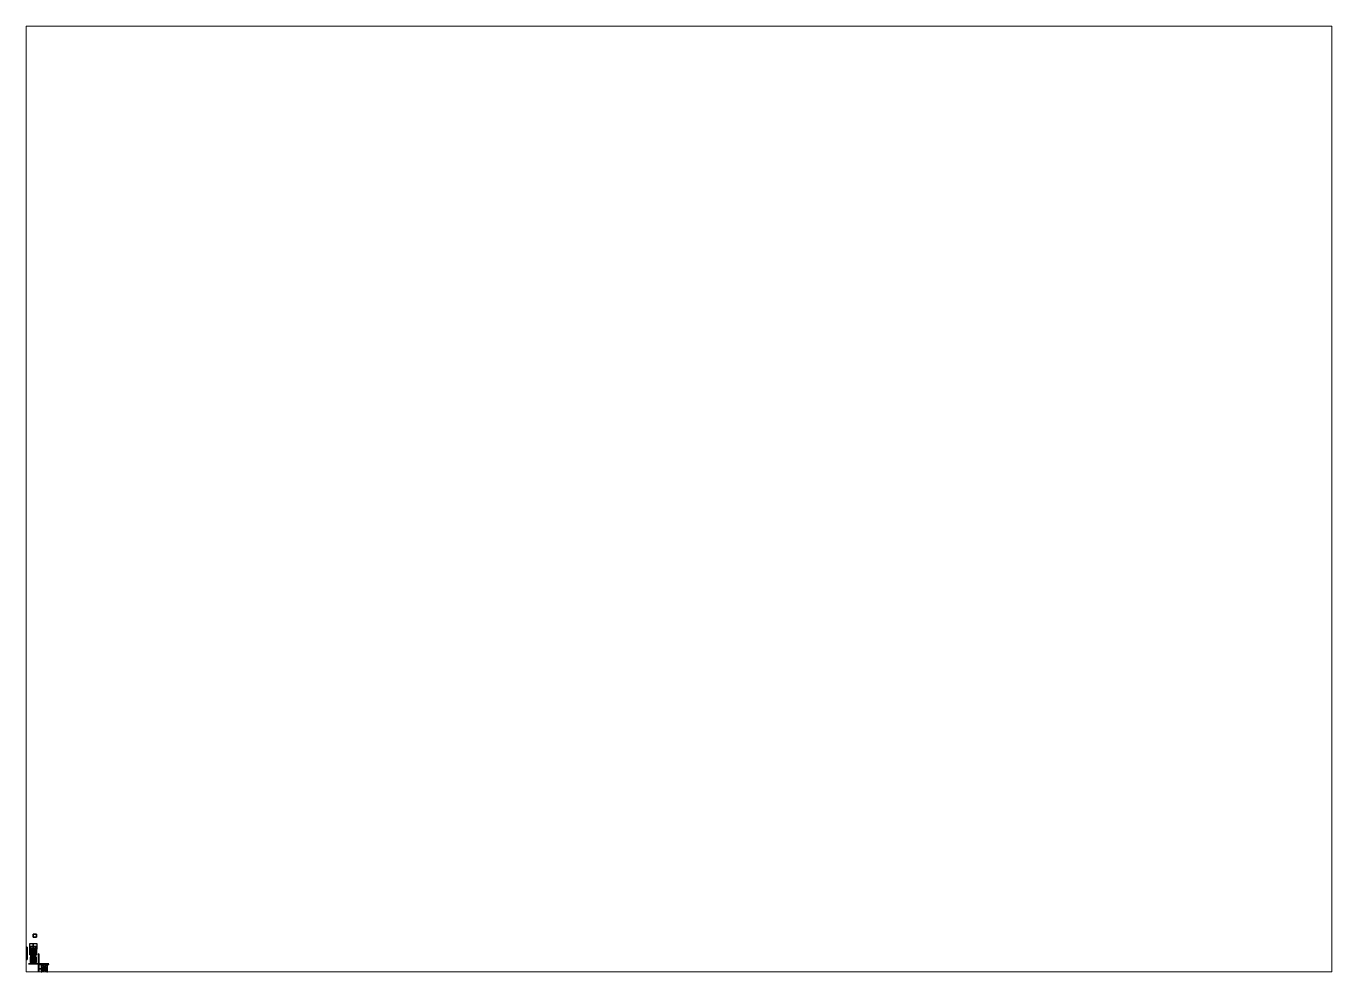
# Paper-space layout 'Layout1' of a CAD drawing. Header units: millimetres. Extents: x 28 to 251, y 20 to 181.
# The model-space entities are those that its viewports show. They can reach past a viewport. Long polylines and large blocks are cut down to what shows.
import ezdxf

# ---------------------------------------------------------------- set-up
doc = ezdxf.new("R2010")
doc.units = ezdxf.units.MM
doc.header["$MEASUREMENT"] = 0
for name, color, linetype in [('drawing', 9, 'Continuous'), ('fenders', 6, 'Continuous'), ('gun', 1, 'Continuous'), ('lower_hull', 5, 'Continuous'), ('sleeve', 5, 'Continuous'), ('suspension', 6, 'Continuous'), ('SWE_HQ_Tent', 3, 'Continuous'), ('turret', 2, 'Continuous'), ('wheels', 2, 'Continuous')]:
    doc.layers.add(name, color=color, linetype=linetype)

msp = doc.modelspace()

# ---------------------------------------------------------------- linework, layer by layer
for points in [[(1, 7, -1.44), (1, 7, -2.44), (0, 7, -2.44), (0, 7, -1.44)], [(1, 7, -2.44), (1, 6, -2.44), (0, 6, -2.44), (0, 7, -2.44)], [(0, 7, -2.44), (0, 6, -2.44), (0, 6, -1.44), (0, 7, -1.44)], [(0, 7, -1.44), (0, 6, -1.44), (1, 6, -1.44), (1, 7, -1.44)], [(0, 6, -1.44), (0, 6, -2.44), (1, 6, -2.44), (1, 6, -1.44)], [(1, 6, -1.44), (1, 6, -2.44), (1, 7, -2.44), (1, 7, -1.44)], [(-1.08, 1.94, 1.14), (-1.08, 0.65, 1.14), (-1.07, 0.74, 1.44), (-1.07, 1.85, 1.44)], [(-0.66, 1.94, 1.14), (-1.08, 1.94, 1.14), (-1.07, 1.85, 1.44), (-0.64, 1.85, 1.44)], [(-1.07, 0.74, 1.44), (-1.08, 0.65, 1.14), (-0.81, 0.65, 1.14), (-0.74, 0.74, 1.44)], [(-1.07, 1.85, 1.44), (-1.07, 0.74, 1.44), (-0.74, 0.74, 1.44), (-0.74, 1.72, 1.44)], [(-1.07, 1.85, 1.44), (-0.74, 1.72, 1.44), (-0.71, 1.8, 1.44)], [(-1.07, 1.85, 1.44), (-0.71, 1.8, 1.44), (-0.64, 1.85, 1.44)], [(-0.67, 0.65, 1.66), (-0.81, 0.65, 1.14), (-0.82, 0.43, 0.96), (-0.64, 0.43, 1.79)], [(-0.64, 0.43, 1.79), (-0.82, 0.43, 0.96), (-0.81, 0.29, 0.96), (-0.63, 0.29, 1.83)], [(-0.74, 0.74, 1.44), (-0.81, 0.65, 1.14), (-0.67, 0.65, 1.66), (-0.68, 0.74, 1.66)], [(-0.63, 0.29, 1.83), (-0.81, 0.29, 0.96), (-0.81, 0.25, 0.96), (-0.63, 0.25, 1.83)], [(-0.63, 0.14, 1.83), (-0.81, 0.25, 0.96), (-0.77, -0.28, 0.96), (-0.63, -0.28, 1.79)], [(-0.63, 0.25, 1.83), (-0.81, 0.25, 0.96), (-0.81, 0.25, 0.96), (-0.63, 0.14, 1.83)], [(-0.76, 2.27, 0.92), (-0.75, 2.27, 0.96), (-0.75, 2.35, 0.96), (-0.76, 2.35, 0.92)], [(-0.75, 2.27, 0.88), (-0.76, 2.27, 0.92), (-0.76, 2.35, 0.92), (-0.75, 2.35, 0.88)], [(-0.75, 2.35, 0.96), (-0.66, 2.35, 0.92), (-0.67, 2.35, 0.88), (-0.76, 2.35, 0.92)], [(-0.76, 2.35, 0.92), (-0.67, 2.35, 0.88), (-0.71, 2.35, 0.87), (-0.75, 2.35, 0.88)], [(-0.67, 2.27, 0.96), (-0.76, 2.27, 0.92), (-0.75, 2.27, 0.88), (-0.66, 2.27, 0.92)], [(-0.71, 2.27, 0.97), (-0.75, 2.27, 0.96), (-0.76, 2.27, 0.92), (-0.67, 2.27, 0.96)], [(-0.75, 2.27, 0.96), (-0.71, 2.27, 0.97), (-0.71, 2.35, 0.97), (-0.75, 2.35, 0.96)], [(-0.71, 2.27, 0.87), (-0.75, 2.27, 0.88), (-0.75, 2.35, 0.88), (-0.71, 2.35, 0.87)], [(-0.71, 2.35, 0.97), (-0.67, 2.35, 0.96), (-0.66, 2.35, 0.92), (-0.75, 2.35, 0.96)], [(-0.66, 2.27, 0.92), (-0.75, 2.27, 0.88), (-0.71, 2.27, 0.87), (-0.67, 2.27, 0.88)], [(-0.63, 1.8, 1.66), (-0.71, 1.8, 1.44), (-0.74, 1.72, 1.44), (-0.68, 1.68, 1.66)], [(-0.74, 1.72, 1.44), (-0.74, 1.02, 1.44), (-0.7, 1.07, 1.66), (-0.68, 1.68, 1.66)], [(-0.7, 1.07, 1.66), (-0.74, 1.02, 1.44), (-0.74, 0.74, 1.44), (-0.68, 0.74, 1.66)], [(-0.71, 2.27, 0.97), (-0.67, 2.27, 0.96), (-0.67, 2.35, 0.96), (-0.71, 2.35, 0.97)], [(-0.67, 2.27, 0.88), (-0.71, 2.27, 0.87), (-0.71, 2.35, 0.87), (-0.67, 2.35, 0.88)], [(-0.64, 1.85, 1.44), (-0.71, 1.8, 1.44), (-0.63, 1.8, 1.66), (-0.58, 1.85, 1.66)], [(-0.68, 1.68, 1.66), (-0.7, 1.07, 1.66), (0.7, 1.07, 1.66), (0.68, 1.68, 1.66)], [(0.68, 0.74, 1.66), (0.7, 1.07, 1.66), (-0.7, 1.07, 1.66), (-0.68, 0.74, 1.66)], [(0.68, 1.68, 1.66), (0.63, 1.8, 1.66), (-0.63, 1.8, 1.66), (-0.68, 1.68, 1.66)], [(-0.68, 0.74, 1.66), (-0.67, 0.65, 1.66), (0.67, 0.65, 1.66), (0.68, 0.74, 1.66)], [(-0.67, 2.27, 0.96), (-0.66, 2.27, 0.92), (-0.66, 2.35, 0.92), (-0.67, 2.35, 0.96)], [(-0.66, 2.27, 0.92), (-0.67, 2.27, 0.88), (-0.67, 2.35, 0.88), (-0.66, 2.35, 0.92)], [(0.64, 0.43, 1.79), (0.67, 0.65, 1.66), (-0.67, 0.65, 1.66), (-0.64, 0.43, 1.79)], [(-0.64, 2.05, 1.13), (-0.66, 1.94, 1.14), (-0.53, 1.89, 1.66), (-0.27, 2.05, 1.66)], [(-0.53, 1.89, 1.66), (-0.66, 1.94, 1.14), (-0.64, 1.85, 1.44), (-0.58, 1.85, 1.66)], [(-0.53, 2.22, 0.94), (-0.64, 2.05, 1.13), (-0.27, 2.05, 1.66), (-0.25, 2.06, 1.66)], [(0.63, 0.29, 1.83), (0.64, 0.43, 1.79), (-0.64, 0.43, 1.79), (-0.63, 0.29, 1.83)], [(-0.58, 1.85, 1.66), (-0.63, 1.8, 1.66), (0.63, 1.8, 1.66), (0.58, 1.85, 1.66)], [(0.63, 0.25, 1.83), (0.63, 0.29, 1.83), (-0.63, 0.29, 1.83), (-0.63, 0.25, 1.83)], [(0.63, 0.14, 1.83), (0.63, 0.25, 1.83), (-0.63, 0.25, 1.83), (-0.63, 0.14, 1.83)], [(0.63, -0.28, 1.79), (0.63, 0.14, 1.83), (-0.63, 0.14, 1.83), (-0.63, -0.28, 1.79)], [(0.58, 1.85, 1.66), (0.53, 1.89, 1.66), (-0.53, 1.89, 1.66), (-0.58, 1.85, 1.66)], [(-0.39, 2.3, 0.94), (-0.53, 2.22, 0.94), (-0.25, 2.06, 1.66), (-0.22, 2.07, 1.66)], [(-0.27, 2.05, 1.66), (-0.53, 1.89, 1.66), (0.53, 1.89, 1.66), (0.27, 2.05, 1.66)], [(-0.14, 2.34, 0.94), (-0.39, 2.3, 0.94), (-0.22, 2.07, 1.66), (-0.18, 2.08, 1.66)], [(-0.25, 2.06, 1.66), (-0.27, 2.05, 1.66), (0.27, 2.05, 1.66), (0.25, 2.06, 1.66)], [(-0.22, 2.07, 1.66), (-0.25, 2.06, 1.66), (0.25, 2.06, 1.66), (0.22, 2.07, 1.66)], [(-0.18, 2.08, 1.66), (-0.22, 2.07, 1.66), (0.22, 2.07, 1.66), (0.18, 2.08, 1.66)], [(0.18, 2.08, 1.66), (0.14, 2.34, 0.94), (-0.14, 2.34, 0.94), (-0.18, 2.08, 1.66)], [(0.22, 2.07, 1.66), (0.39, 2.3, 0.94), (0.14, 2.34, 0.94), (0.18, 2.08, 1.66)], [(0.25, 2.06, 1.66), (0.53, 2.22, 0.94), (0.39, 2.3, 0.94), (0.22, 2.07, 1.66)], [(0.27, 2.05, 1.66), (0.64, 2.05, 1.13), (0.53, 2.22, 0.94), (0.25, 2.06, 1.66)], [(0.53, 1.89, 1.66), (0.66, 1.94, 1.14), (0.64, 2.05, 1.13), (0.27, 2.05, 1.66)], [(0.64, 1.85, 1.44), (0.66, 1.94, 1.14), (0.53, 1.89, 1.66), (0.58, 1.85, 1.66)], [(0.63, 1.8, 1.66), (0.71, 1.8, 1.44), (0.64, 1.85, 1.44), (0.58, 1.85, 1.66)], [(0.74, 1.72, 1.44), (0.71, 1.8, 1.44), (0.63, 1.8, 1.66), (0.68, 1.68, 1.66)], [(0.81, 0.29, 0.96), (0.82, 0.43, 0.96), (0.64, 0.43, 1.79), (0.63, 0.29, 1.83)], [(0.81, 0.25, 0.96), (0.81, 0.29, 0.96), (0.63, 0.29, 1.83), (0.63, 0.25, 1.83)], [(0.77, -0.28, 0.96), (0.81, 0.25, 0.96), (0.63, 0.14, 1.83), (0.63, -0.28, 1.79)], [(0.81, 0.25, 0.96), (0.81, 0.25, 0.96), (0.63, 0.25, 1.83), (0.63, 0.14, 1.83)], [(1.08, 1.94, 1.14), (0.66, 1.94, 1.14), (0.64, 1.85, 1.44), (1.07, 1.85, 1.44)], [(0.64, 1.85, 1.44), (0.71, 1.8, 1.44), (1.07, 1.85, 1.44)], [(0.82, 0.43, 0.96), (0.81, 0.65, 1.14), (0.67, 0.65, 1.66), (0.64, 0.43, 1.79)], [(0.67, 0.65, 1.66), (0.81, 0.65, 1.14), (0.74, 0.74, 1.44), (0.68, 0.74, 1.66)], [(0.7, 1.07, 1.66), (0.74, 1.02, 1.44), (0.74, 1.72, 1.44), (0.68, 1.68, 1.66)], [(0.74, 0.74, 1.44), (0.74, 1.02, 1.44), (0.7, 1.07, 1.66), (0.68, 0.74, 1.66)], [(0.71, 1.8, 1.44), (0.74, 1.72, 1.44), (1.07, 1.85, 1.44)], [(0.74, 1.72, 1.44), (0.74, 0.74, 1.44), (1.07, 0.74, 1.44), (1.07, 1.85, 1.44)], [(0.74, 0.74, 1.44), (0.81, 0.65, 1.14), (1.08, 0.65, 1.14), (1.07, 0.74, 1.44)], [(1.07, 1.85, 1.44), (1.07, 0.74, 1.44), (1.08, 0.65, 1.14), (1.08, 1.94, 1.14)], [(-0.81, -2.36, 0.69), (-0.81, -2.36, 0.55), (-0.81, -2.4, 0.55), (-0.81, -2.4, 0.69)], [(0.81, -2.36, 0.69), (0.81, -2.36, 0.55), (-0.81, -2.36, 0.55), (-0.81, -2.36, 0.69)], [(-0.81, -2.4, 0.55), (-0.81, -2.36, 0.55), (0.81, -2.36, 0.55), (0.81, -2.4, 0.55)], [(0.81, -2.4, 0.69), (0.81, -2.36, 0.69), (-0.81, -2.36, 0.69), (-0.81, -2.4, 0.69)], [(-0.81, -2.4, 0.69), (-0.81, -2.4, 0.55), (0.81, -2.4, 0.55), (0.81, -2.4, 0.69)], [(-0.77, -0.28, 0.96), (-0.71, -0.58, 0.88), (-0.62, -0.52, 1.51), (-0.63, -0.28, 1.79)], [(-0.62, -0.52, 1.51), (-0.71, -0.58, 0.88), (-0.63, -0.97, 0.69), (-0.48, -1.12, 1.47)], [(-0.63, -0.28, 1.79), (-0.43, -0.33, 1.73), (-0.08, -0.33, 1.73), (0, -0.28, 1.79)], [(-0.43, -0.48, 1.56), (-0.43, -0.33, 1.73), (-0.63, -0.28, 1.79), (-0.62, -0.52, 1.51)], [(-0.63, -0.97, 0.69), (-0.33, -2.05, 0.69), (-0.31, -1.83, 1.42), (-0.48, -1.12, 1.47)], [(0.63, -0.97, 0.69), (0.33, -2.05, 0.69), (-0.33, -2.05, 0.69), (-0.63, -0.97, 0.69)], [(0, -0.52, 1.51), (-0.08, -0.48, 1.56), (-0.43, -0.48, 1.56), (-0.62, -0.52, 1.51)], [(0.13, -0.59, 1.51), (0, -0.52, 1.51), (-0.62, -0.52, 1.51), (-0.48, -1.12, 1.47)], [(-0.52, -1.94, 1.11), (-0.53, -2, 1.1), (-0.57, -2, 1.18), (-0.55, -1.94, 1.18)], [(-0.55, -1.94, 1.18), (-0.57, -2, 1.18), (-0.53, -2, 1.26), (-0.52, -1.94, 1.25)], [(-0.37, -2, 1.1), (-0.33, -2, 1.18), (-0.53, -2, 1.26), (-0.57, -2, 1.18)], [(-0.45, -2, 1.06), (-0.37, -2, 1.1), (-0.57, -2, 1.18), (-0.53, -2, 1.1)], [(-0.49, -1.9, 1.14), (-0.52, -1.94, 1.11), (-0.55, -1.94, 1.18), (-0.51, -1.9, 1.18)], [(-0.51, -1.9, 1.18), (-0.55, -1.94, 1.18), (-0.52, -1.94, 1.25), (-0.49, -1.9, 1.22)], [(-0.45, -1.94, 1.08), (-0.45, -2, 1.06), (-0.53, -2, 1.1), (-0.52, -1.94, 1.11)], [(-0.52, -1.94, 1.25), (-0.53, -2, 1.26), (-0.45, -2, 1.3), (-0.45, -1.94, 1.28)], [(-0.33, -2, 1.18), (-0.37, -2, 1.26), (-0.45, -2, 1.3), (-0.53, -2, 1.26)], [(-0.45, -1.9, 1.12), (-0.45, -1.94, 1.08), (-0.52, -1.94, 1.11), (-0.49, -1.9, 1.14)], [(-0.49, -1.9, 1.22), (-0.52, -1.94, 1.25), (-0.45, -1.94, 1.28), (-0.45, -1.9, 1.24)], [(-0.45, -1.87, 1.18), (-0.49, -1.9, 1.14), (-0.51, -1.9, 1.18), (-0.45, -1.87, 1.18)], [(-0.45, -1.87, 1.18), (-0.51, -1.9, 1.18), (-0.49, -1.9, 1.22), (-0.45, -1.87, 1.18)], [(-0.45, -1.87, 1.18), (-0.45, -1.9, 1.12), (-0.49, -1.9, 1.14), (-0.45, -1.87, 1.18)], [(-0.45, -1.87, 1.18), (-0.49, -1.9, 1.22), (-0.45, -1.9, 1.24), (-0.45, -1.87, 1.18)], [(0.48, -1.12, 1.47), (0.6, -0.59, 1.51), (0.13, -0.59, 1.51), (-0.48, -1.12, 1.47)], [(-0.48, -1.12, 1.47), (-0.31, -1.83, 1.42), (0.31, -1.83, 1.42), (0.48, -1.12, 1.47)], [(-0.45, -1.87, 1.18), (-0.39, -1.9, 1.18), (-0.41, -1.9, 1.14), (-0.45, -1.87, 1.18)], [(-0.45, -1.87, 1.18), (-0.41, -1.9, 1.14), (-0.45, -1.9, 1.12), (-0.45, -1.87, 1.18)], [(-0.45, -1.87, 1.18), (-0.45, -1.9, 1.24), (-0.41, -1.9, 1.22), (-0.45, -1.87, 1.18)], [(-0.45, -1.87, 1.18), (-0.41, -1.9, 1.22), (-0.39, -1.9, 1.18), (-0.45, -1.87, 1.18)], [(-0.41, -1.9, 1.14), (-0.38, -1.94, 1.11), (-0.45, -1.94, 1.08), (-0.45, -1.9, 1.12)], [(-0.45, -1.9, 1.24), (-0.45, -1.94, 1.28), (-0.38, -1.94, 1.25), (-0.41, -1.9, 1.22)], [(-0.38, -1.94, 1.11), (-0.37, -2, 1.1), (-0.45, -2, 1.06), (-0.45, -1.94, 1.08)], [(-0.45, -1.94, 1.28), (-0.45, -2, 1.3), (-0.37, -2, 1.26), (-0.38, -1.94, 1.25)], [(-0.45, -1.96, 1.08), (-0.45, -1.97, 1.09), (-0.3, -1.97, 1.09), (-0.3, -1.96, 1.08)], [(-0.45, -1.97, 1.07), (-0.45, -1.96, 1.08), (-0.3, -1.96, 1.08), (-0.3, -1.97, 1.07)], [(-0.45, -1.97, 1.09), (-0.45, -1.98, 1.08), (-0.3, -1.98, 1.08), (-0.3, -1.97, 1.09)], [(-0.45, -1.98, 1.08), (-0.45, -1.97, 1.07), (-0.3, -1.97, 1.07), (-0.3, -1.98, 1.08)], [(-0.09, -0.38, 1.72), (-0.08, -0.33, 1.73), (-0.43, -0.33, 1.73), (-0.42, -0.38, 1.72)], [(-0.42, -0.49, 1.59), (-0.42, -0.38, 1.72), (-0.43, -0.33, 1.73), (-0.43, -0.48, 1.56)], [(-0.08, -0.48, 1.56), (-0.09, -0.49, 1.59), (-0.42, -0.49, 1.59), (-0.43, -0.48, 1.56)], [(-0.09, -0.49, 1.59), (-0.09, -0.38, 1.72), (-0.42, -0.38, 1.72), (-0.42, -0.49, 1.59)], [(-0.39, -1.9, 1.18), (-0.35, -1.94, 1.18), (-0.38, -1.94, 1.11), (-0.41, -1.9, 1.14)], [(-0.41, -1.9, 1.22), (-0.38, -1.94, 1.25), (-0.35, -1.94, 1.18), (-0.39, -1.9, 1.18)], [(-0.35, -1.94, 1.18), (-0.33, -2, 1.18), (-0.37, -2, 1.1), (-0.38, -1.94, 1.11)], [(-0.38, -1.94, 1.25), (-0.37, -2, 1.26), (-0.33, -2, 1.18), (-0.35, -1.94, 1.18)], [(-0.31, -1.83, 1.42), (-0.33, -2.05, 0.69), (-0.33, -2.05, 0.69), (-0.26, -1.99, 1.41)], [(-0.26, -1.99, 1.41), (-0.33, -2.05, 0.69), (-0.02, -2.27, 0.69), (-0.02, -2.05, 1.37)], [(0.33, -2.05, 0.69), (0.02, -2.27, 0.69), (-0.02, -2.27, 0.69), (-0.33, -2.05, 0.69)], [(0.26, -1.99, 1.41), (0.31, -1.83, 1.42), (-0.31, -1.83, 1.42), (-0.26, -1.99, 1.41)], [(-0.26, -1.99, 1.41), (-0.02, -2.05, 1.37), (0.02, -2.05, 1.37), (0.26, -1.99, 1.41)], [(-0.08, -0.48, 1.56), (-0.08, -0.33, 1.73), (-0.09, -0.38, 1.72), (-0.09, -0.49, 1.59)], [(0, -0.52, 1.51), (0, -0.28, 1.79), (-0.08, -0.33, 1.73), (-0.08, -0.48, 1.56)], [(-0.02, -2.05, 1.37), (-0.02, -2.27, 0.69), (0.02, -2.27, 0.69), (0.02, -2.05, 1.37)], [(0.6, -0.44, 1.76), (0.63, -0.28, 1.79), (0, -0.28, 1.79), (0.13, -0.44, 1.76)], [(0.13, -0.59, 1.51), (0.13, -0.44, 1.76), (0, -0.28, 1.79), (0, -0.52, 1.51)], [(0.02, -2.05, 1.37), (0.02, -2.27, 0.69), (0.33, -2.05, 0.69), (0.26, -1.99, 1.41)], [(0.6, -0.59, 1.51), (0.6, -0.44, 1.76), (0.13, -0.44, 1.76), (0.13, -0.59, 1.51)], [(0.33, -2.05, 0.69), (0.33, -2.05, 0.69), (0.31, -1.83, 1.42), (0.26, -1.99, 1.41)], [(0.3, -1.96, 1.08), (0.3, -1.97, 1.09), (0.45, -1.97, 1.09), (0.45, -1.96, 1.08)], [(0.3, -1.97, 1.07), (0.3, -1.96, 1.08), (0.45, -1.96, 1.08), (0.45, -1.97, 1.07)], [(0.3, -1.97, 1.09), (0.3, -1.98, 1.08), (0.45, -1.98, 1.08), (0.45, -1.97, 1.09)], [(0.3, -1.98, 1.08), (0.3, -1.97, 1.07), (0.45, -1.97, 1.07), (0.45, -1.98, 1.08)], [(0.31, -1.83, 1.42), (0.33, -2.05, 0.69), (0.63, -0.97, 0.69), (0.48, -1.12, 1.47)], [(0.38, -1.94, 1.11), (0.37, -2, 1.1), (0.33, -2, 1.18), (0.35, -1.94, 1.18)], [(0.35, -1.94, 1.18), (0.33, -2, 1.18), (0.37, -2, 1.26), (0.38, -1.94, 1.25)], [(0.45, -2, 1.06), (0.53, -2, 1.1), (0.33, -2, 1.18), (0.37, -2, 1.1)], [(0.53, -2, 1.1), (0.57, -2, 1.18), (0.37, -2, 1.26), (0.33, -2, 1.18)], [(0.41, -1.9, 1.14), (0.38, -1.94, 1.11), (0.35, -1.94, 1.18), (0.39, -1.9, 1.18)], [(0.39, -1.9, 1.18), (0.35, -1.94, 1.18), (0.38, -1.94, 1.25), (0.41, -1.9, 1.22)], [(0.45, -1.94, 1.08), (0.45, -2, 1.06), (0.37, -2, 1.1), (0.38, -1.94, 1.11)], [(0.38, -1.94, 1.25), (0.37, -2, 1.26), (0.45, -2, 1.3), (0.45, -1.94, 1.28)], [(0.57, -2, 1.18), (0.53, -2, 1.26), (0.45, -2, 1.3), (0.37, -2, 1.26)], [(0.45, -1.9, 1.12), (0.45, -1.94, 1.08), (0.38, -1.94, 1.11), (0.41, -1.9, 1.14)], [(0.41, -1.9, 1.22), (0.38, -1.94, 1.25), (0.45, -1.94, 1.28), (0.45, -1.9, 1.24)], [(0.45, -1.87, 1.18), (0.41, -1.9, 1.14), (0.39, -1.9, 1.18), (0.45, -1.87, 1.18)], [(0.45, -1.87, 1.18), (0.39, -1.9, 1.18), (0.41, -1.9, 1.22), (0.45, -1.87, 1.18)], [(0.45, -1.87, 1.18), (0.45, -1.9, 1.12), (0.41, -1.9, 1.14), (0.45, -1.87, 1.18)], [(0.45, -1.87, 1.18), (0.41, -1.9, 1.22), (0.45, -1.9, 1.24), (0.45, -1.87, 1.18)], [(0.45, -1.87, 1.18), (0.51, -1.9, 1.18), (0.49, -1.9, 1.14), (0.45, -1.87, 1.18)], [(0.45, -1.87, 1.18), (0.49, -1.9, 1.14), (0.45, -1.9, 1.12), (0.45, -1.87, 1.18)], [(0.45, -1.87, 1.18), (0.45, -1.9, 1.24), (0.49, -1.9, 1.22), (0.45, -1.87, 1.18)], [(0.45, -1.87, 1.18), (0.49, -1.9, 1.22), (0.51, -1.9, 1.18), (0.45, -1.87, 1.18)], [(0.49, -1.9, 1.14), (0.52, -1.94, 1.11), (0.45, -1.94, 1.08), (0.45, -1.9, 1.12)], [(0.45, -1.9, 1.24), (0.45, -1.94, 1.28), (0.52, -1.94, 1.25), (0.49, -1.9, 1.22)], [(0.52, -1.94, 1.11), (0.53, -2, 1.1), (0.45, -2, 1.06), (0.45, -1.94, 1.08)], [(0.45, -1.94, 1.28), (0.45, -2, 1.3), (0.53, -2, 1.26), (0.52, -1.94, 1.25)], [(0.63, -0.97, 0.69), (0.71, -0.58, 0.88), (0.62, -0.52, 1.51), (0.48, -1.12, 1.47)], [(0.62, -0.52, 1.51), (0.62, -0.52, 1.51), (0.6, -0.59, 1.51), (0.48, -1.12, 1.47)], [(0.51, -1.9, 1.18), (0.55, -1.94, 1.18), (0.52, -1.94, 1.11), (0.49, -1.9, 1.14)], [(0.49, -1.9, 1.22), (0.52, -1.94, 1.25), (0.55, -1.94, 1.18), (0.51, -1.9, 1.18)], [(0.55, -1.94, 1.18), (0.57, -2, 1.18), (0.53, -2, 1.1), (0.52, -1.94, 1.11)], [(0.52, -1.94, 1.25), (0.53, -2, 1.26), (0.57, -2, 1.18), (0.55, -1.94, 1.18)], [(0.62, -0.52, 1.51), (0.63, -0.28, 1.79), (0.6, -0.44, 1.76), (0.6, -0.59, 1.51)], [(0.62, -0.52, 1.51), (0.71, -0.58, 0.88), (0.77, -0.28, 0.96), (0.63, -0.28, 1.79)], [(0.81, -2.4, 0.55), (0.81, -2.36, 0.55), (0.81, -2.36, 0.69), (0.81, -2.4, 0.69)]]:
    msp.add_3dface(points)
at = {"layer": 'drawing', "extrusion": (1, -1.22461e-16, 0)}
msp.add_line((0, -0.48, -2), (0, -0.48, -0.76), dxfattribs=at)
at = {"layer": 'fenders'}
for points in [[(-1.08, 2.37, 0.78), (-1.08, 2.48, 0.7), (-1.1, 2.47, 0.68), (-1.1, 2.37, 0.74)], [(-1.08, 2.22, 0.94), (-1.08, 2.37, 0.78), (-1.1, 2.37, 0.74), (-1.1, 2.2, 0.93)], [(-1.08, 2.05, 1.13), (-1.08, 2.22, 0.94), (-1.1, 2.2, 0.93), (-1.1, 2.04, 1.11)], [(-1.08, 1.94, 1.14), (-1.08, 2.05, 1.13), (-1.1, 2.04, 1.11), (-1.1, 1.94, 1.13)], [(-1.08, 0.65, 1.14), (-1.08, 1.94, 1.14), (-1.1, 1.94, 1.13), (-1.1, 0.66, 1.13)], [(-1.08, 0.43, 0.96), (-1.08, 0.65, 1.14), (-1.1, 0.66, 1.13), (-1.1, 0.44, 0.94)], [(-1.08, 0.29, 0.85), (-1.08, 0.43, 0.96), (-1.1, 0.44, 0.94), (-1.1, 0.31, 0.83)], [(-1.08, 0.25, 0.54), (-1.08, 0.29, 0.85), (-1.1, 0.31, 0.83), (-1.1, 0.28, 0.54)], [(-0.53, 2.37, 0.78), (-0.53, 2.48, 0.7), (-1.08, 2.48, 0.7), (-1.08, 2.37, 0.78)], [(-0.53, 2.22, 0.94), (-0.53, 2.37, 0.78), (-1.08, 2.37, 0.78), (-1.08, 2.22, 0.94)], [(-0.64, 2.05, 1.13), (-0.53, 2.22, 0.94), (-1.08, 2.22, 0.94), (-1.08, 2.05, 1.13)], [(-0.66, 1.94, 1.14), (-0.64, 2.05, 1.13), (-1.08, 2.05, 1.13), (-1.08, 1.94, 1.14)], [(-0.82, 0.43, 0.96), (-0.81, 0.65, 1.14), (-1.08, 0.65, 1.14), (-1.08, 0.43, 0.96)], [(-0.81, 0.29, 0.85), (-0.82, 0.43, 0.96), (-1.08, 0.43, 0.96), (-1.08, 0.29, 0.85)], [(-0.81, 0.25, 0.54), (-0.81, 0.29, 0.85), (-1.08, 0.29, 0.85), (-1.08, 0.25, 0.54)], [(-0.53, 2.16, 0.76), (-0.53, 2.16, 0.76), (-0.53, 2.48, 0.7), (-0.53, 2.37, 0.78)], [(-0.53, 2.16, 0.76), (-0.53, 2.16, 0.76), (-0.53, 2.37, 0.78), (-0.53, 2.22, 0.94)], [(0.53, 2.48, 0.7), (0.53, 2.37, 0.78), (1.08, 2.37, 0.78), (1.08, 2.48, 0.7)], [(0.53, 2.16, 0.76), (0.53, 2.16, 0.76), (0.53, 2.37, 0.78), (0.53, 2.48, 0.7)], [(0.53, 2.37, 0.78), (0.53, 2.22, 0.94), (1.08, 2.22, 0.94), (1.08, 2.37, 0.78)], [(0.53, 2.16, 0.76), (0.53, 2.16, 0.76), (0.53, 2.22, 0.94), (0.53, 2.37, 0.78)], [(0.53, 2.22, 0.94), (0.64, 2.05, 1.13), (1.08, 2.05, 1.13), (1.08, 2.22, 0.94)], [(0.64, 2.05, 1.13), (0.66, 1.94, 1.14), (1.08, 1.94, 1.14), (1.08, 2.05, 1.13)], [(0.81, 0.65, 1.14), (0.82, 0.43, 0.96), (1.08, 0.43, 0.96), (1.08, 0.65, 1.14)], [(0.82, 0.43, 0.96), (0.81, 0.29, 0.85), (1.08, 0.29, 0.85), (1.08, 0.43, 0.96)], [(0.81, 0.29, 0.85), (0.81, 0.25, 0.54), (1.08, 0.25, 0.54), (1.08, 0.29, 0.85)], [(1.08, 2.48, 0.7), (1.08, 2.37, 0.78), (1.1, 2.37, 0.74), (1.1, 2.47, 0.68)], [(1.08, 2.37, 0.78), (1.08, 2.22, 0.94), (1.1, 2.2, 0.93), (1.1, 2.37, 0.74)], [(1.08, 2.22, 0.94), (1.08, 2.05, 1.13), (1.1, 2.04, 1.11), (1.1, 2.2, 0.93)], [(1.08, 2.05, 1.13), (1.08, 1.94, 1.14), (1.1, 1.94, 1.13), (1.1, 2.04, 1.11)], [(1.08, 1.94, 1.14), (1.08, 0.65, 1.14), (1.1, 0.66, 1.13), (1.1, 1.94, 1.13)], [(1.08, 0.65, 1.14), (1.08, 0.43, 0.96), (1.1, 0.44, 0.94), (1.1, 0.66, 1.13)], [(1.08, 0.43, 0.96), (1.08, 0.29, 0.85), (1.1, 0.31, 0.83), (1.1, 0.44, 0.94)], [(1.08, 0.29, 0.85), (1.08, 0.25, 0.54), (1.1, 0.28, 0.54), (1.1, 0.31, 0.83)], [(-0.9, -1.26, 0.73), (-0.9, -1.08, 0.62), (-0.9, -1.09, 0.59), (-0.9, -1.26, 0.71)], [(-0.85, -1.39, 0.91), (-0.85, -1.25, 0.81), (-0.9, -1.26, 0.77), (-0.9, -1.39, 0.87)], [(-0.9, -1.39, 0.87), (-0.9, -1.26, 0.77), (-0.9, -1.26, 0.71), (-0.9, -1.39, 0.81)], [(-0.85, -1.56, 1.02), (-0.85, -1.39, 0.91), (-0.9, -1.39, 0.87), (-0.9, -1.57, 0.98)], [(-0.9, -1.57, 0.98), (-0.9, -1.39, 0.87), (-0.9, -1.39, 0.81), (-0.9, -1.57, 0.91)], [(-0.85, -1.71, 1.07), (-0.85, -1.56, 1.02), (-0.9, -1.57, 0.98), (-0.9, -1.73, 1.03)], [(-0.9, -1.73, 1.03), (-0.9, -1.57, 0.98), (-0.9, -1.57, 0.91), (-0.9, -1.75, 0.97)], [(-0.85, -1.93, 1.07), (-0.85, -1.71, 1.07), (-0.9, -1.73, 1.03), (-0.9, -1.93, 1.03)], [(-0.9, -1.93, 1.03), (-0.9, -1.73, 1.03), (-0.9, -1.75, 0.97), (-0.9, -1.93, 0.97)], [(-0.85, -2.11, 1.02), (-0.85, -1.93, 1.07), (-0.9, -1.93, 1.03), (-0.9, -2.11, 0.97)], [(-0.9, -2.11, 0.97), (-0.9, -1.93, 1.03), (-0.9, -1.93, 0.97), (-0.9, -2.11, 0.92)], [(-0.85, -2.2, 0.97), (-0.85, -2.11, 1.02), (-0.9, -2.11, 0.97), (-0.9, -2.23, 0.92)], [(-0.9, -2.23, 0.92), (-0.9, -2.11, 0.97), (-0.9, -2.11, 0.92), (-0.9, -2.21, 0.9)], [(-0.62, -1.39, 0.91), (-0.62, -1.25, 0.81), (-0.85, -1.25, 0.81), (-0.85, -1.39, 0.91)], [(-0.62, -1.56, 1.02), (-0.62, -1.39, 0.91), (-0.85, -1.39, 0.91), (-0.85, -1.56, 1.02)], [(-0.62, -1.71, 1.07), (-0.62, -1.56, 1.02), (-0.85, -1.56, 1.02), (-0.85, -1.71, 1.07)], [(-0.62, -1.93, 1.07), (-0.62, -1.71, 1.07), (-0.85, -1.71, 1.07), (-0.85, -1.93, 1.07)], [(-0.62, -2.11, 1.02), (-0.62, -1.93, 1.07), (-0.85, -1.93, 1.07), (-0.85, -2.11, 1.02)], [(-0.62, -2.2, 0.97), (-0.62, -2.11, 1.02), (-0.85, -2.11, 1.02), (-0.85, -2.2, 0.97)], [(-0.51, -1.39, 0.69), (-0.55, -1.25, 0.69), (-0.62, -1.25, 0.81), (-0.62, -1.39, 0.91)], [(-0.47, -1.56, 0.69), (-0.51, -1.39, 0.69), (-0.62, -1.39, 0.91), (-0.62, -1.56, 1.02)], [(-0.42, -1.71, 0.69), (-0.47, -1.56, 0.69), (-0.62, -1.56, 1.02), (-0.62, -1.71, 1.07)], [(-0.36, -1.93, 0.69), (-0.42, -1.71, 0.69), (-0.62, -1.71, 1.07), (-0.62, -1.93, 1.07)], [(-0.35, -1.99, 0.69), (-0.36, -1.93, 0.69), (-0.62, -1.93, 1.07), (-0.62, -2.11, 1.02)], [(0.36, -1.93, 0.69), (0.35, -1.99, 0.69), (0.62, -2.11, 1.02), (0.62, -1.93, 1.07)], [(0.42, -1.71, 0.69), (0.36, -1.93, 0.69), (0.62, -1.93, 1.07), (0.62, -1.71, 1.07)], [(0.47, -1.56, 0.69), (0.42, -1.71, 0.69), (0.62, -1.71, 1.07), (0.62, -1.56, 1.02)], [(0.51, -1.39, 0.69), (0.47, -1.56, 0.69), (0.62, -1.56, 1.02), (0.62, -1.39, 0.91)], [(0.55, -1.25, 0.69), (0.51, -1.39, 0.69), (0.62, -1.39, 0.91), (0.62, -1.25, 0.81)], [(0.62, -1.25, 0.81), (0.62, -1.39, 0.91), (0.85, -1.39, 0.91), (0.85, -1.25, 0.81)], [(0.62, -1.39, 0.91), (0.62, -1.56, 1.02), (0.85, -1.56, 1.02), (0.85, -1.39, 0.91)], [(0.62, -1.56, 1.02), (0.62, -1.71, 1.07), (0.85, -1.71, 1.07), (0.85, -1.56, 1.02)], [(0.62, -1.71, 1.07), (0.62, -1.93, 1.07), (0.85, -1.93, 1.07), (0.85, -1.71, 1.07)], [(0.62, -1.93, 1.07), (0.62, -2.11, 1.02), (0.85, -2.11, 1.02), (0.85, -1.93, 1.07)], [(0.62, -2.11, 1.02), (0.62, -2.2, 0.97), (0.85, -2.2, 0.97), (0.85, -2.11, 1.02)], [(0.85, -1.25, 0.81), (0.85, -1.39, 0.91), (0.9, -1.39, 0.87), (0.9, -1.26, 0.77)], [(0.85, -1.39, 0.91), (0.85, -1.56, 1.02), (0.9, -1.57, 0.98), (0.9, -1.39, 0.87)], [(0.85, -1.56, 1.02), (0.85, -1.71, 1.07), (0.9, -1.73, 1.03), (0.9, -1.57, 0.98)], [(0.85, -1.71, 1.07), (0.85, -1.93, 1.07), (0.9, -1.93, 1.03), (0.9, -1.73, 1.03)], [(0.85, -1.93, 1.07), (0.85, -2.11, 1.02), (0.9, -2.11, 0.97), (0.9, -1.93, 1.03)], [(0.85, -2.11, 1.02), (0.85, -2.2, 0.97), (0.9, -2.23, 0.92), (0.9, -2.11, 0.97)], [(0.9, -1.08, 0.62), (0.9, -1.26, 0.73), (0.9, -1.26, 0.71), (0.9, -1.09, 0.59)], [(0.9, -1.26, 0.77), (0.9, -1.39, 0.87), (0.9, -1.39, 0.81), (0.9, -1.26, 0.71)], [(0.9, -1.39, 0.87), (0.9, -1.57, 0.98), (0.9, -1.57, 0.91), (0.9, -1.39, 0.81)], [(0.9, -1.57, 0.98), (0.9, -1.73, 1.03), (0.9, -1.75, 0.97), (0.9, -1.57, 0.91)], [(0.9, -1.73, 1.03), (0.9, -1.93, 1.03), (0.9, -1.93, 0.97), (0.9, -1.75, 0.97)], [(0.9, -1.93, 1.03), (0.9, -2.11, 0.97), (0.9, -2.11, 0.92), (0.9, -1.93, 0.97)], [(0.9, -2.11, 0.97), (0.9, -2.23, 0.92), (0.9, -2.21, 0.9), (0.9, -2.11, 0.92)]]:
    msp.add_3dface(points, dxfattribs=at)
at = {"layer": 'gun'}
for points in [[(-0.29, -0.96, 1.56), (-0.3, -0.96, 1.58), (-0.3, -0.63, 1.58), (-0.29, -0.62, 1.56)], [(-0.3, -0.96, 1.58), (-0.29, -0.96, 1.6), (-0.29, -0.63, 1.6), (-0.3, -0.63, 1.58)], [(-0.3, -0.96, 1.58), (-0.26, -0.96, 1.58), (-0.27, -0.96, 1.6), (-0.29, -0.96, 1.6)], [(-0.29, -0.96, 1.56), (-0.27, -0.96, 1.56), (-0.26, -0.96, 1.58), (-0.3, -0.96, 1.58)], [(-0.27, -0.96, 1.56), (-0.29, -0.96, 1.56), (-0.29, -0.62, 1.56), (-0.27, -0.62, 1.56)], [(-0.29, -0.96, 1.6), (-0.27, -0.96, 1.6), (-0.27, -0.63, 1.6), (-0.29, -0.63, 1.6)], [(-0.26, -0.96, 1.58), (-0.27, -0.96, 1.56), (-0.27, -0.62, 1.56), (-0.26, -0.63, 1.58)], [(-0.27, -0.96, 1.6), (-0.26, -0.96, 1.58), (-0.26, -0.63, 1.58), (-0.27, -0.63, 1.6)]]:
    msp.add_3dface(points, dxfattribs=at)
at = {"layer": 'lower_hull'}
for points in [[(-0.81, 0.65, 1.14), (-0.53, 0.65, 0.54), (-0.53, 0.43, 0.54), (-0.82, 0.43, 0.96)], [(-0.82, 0.43, 0.96), (-0.53, 0.43, 0.54), (-0.53, 0.29, 0.54), (-0.81, 0.29, 0.96)], [(-0.53, 0.74, 0.54), (-0.53, 0.65, 0.54), (-0.81, 0.65, 1.14), (-0.74, 0.74, 1.14)], [(-0.81, 0.29, 0.96), (-0.53, 0.29, 0.54), (-0.53, 0.25, 0.54), (-0.81, 0.25, 0.96)], [(-0.81, 0.25, 0.96), (-0.53, 0.25, 0.54), (-0.53, -0.28, 0.46), (-0.77, -0.28, 0.96)], [(-0.71, 1.8, 1.14), (-0.53, 1.8, 0.54), (-0.53, 1.72, 0.54), (-0.74, 1.72, 1.14)], [(-0.74, 1.72, 1.14), (-0.53, 1.72, 0.54), (-0.53, 1.02, 0.54), (-0.74, 1.02, 1.14)], [(-0.74, 1.02, 1.14), (-0.53, 1.02, 0.54), (-0.53, 0.74, 0.54), (-0.74, 0.74, 1.14)], [(-0.53, 1.85, 0.54), (-0.53, 1.8, 0.54), (-0.71, 1.8, 1.14), (-0.64, 1.85, 1.14)], [(-0.53, 2.05, 0.54), (-0.53, 1.94, 0.54), (-0.66, 1.94, 1.14), (-0.64, 2.05, 1.13)], [(-0.66, 1.94, 1.14), (-0.53, 1.94, 0.54), (-0.53, 1.85, 0.54), (-0.64, 1.85, 1.14)], [(-0.53, 2.22, 0.94), (-0.53, 2.22, 0.87), (-0.53, 2.05, 0.54), (-0.64, 2.05, 1.13)], [(-0.39, 2.3, 0.87), (-0.53, 2.22, 0.87), (-0.53, 2.22, 0.94), (-0.39, 2.3, 0.94)], [(0.39, 2.3, 0.87), (0.53, 2.22, 0.87), (-0.53, 2.22, 0.87), (-0.39, 2.3, 0.87)], [(-0.53, 2.05, 0.54), (-0.53, 2.22, 0.87), (0.53, 2.22, 0.87), (0.53, 2.05, 0.54)], [(0.53, 2.05, 0.54), (0.53, 1.94, 0.54), (-0.53, 1.94, 0.54), (-0.53, 2.05, 0.54)], [(-0.53, 1.85, 0.54), (-0.53, 1.94, 0.54), (0.53, 1.94, 0.54), (0.53, 1.85, 0.54)], [(0.53, 1.85, 0.54), (0.53, 1.8, 0.54), (-0.53, 1.8, 0.54), (-0.53, 1.85, 0.54)], [(-0.53, 1.72, 0.54), (-0.53, 1.8, 0.54), (0.53, 1.8, 0.54), (0.53, 1.72, 0.54)], [(-0.53, 1.02, 0.54), (-0.53, 1.72, 0.54), (0.53, 1.72, 0.54), (0.53, 1.02, 0.54)], [(-0.53, 0.74, 0.54), (-0.53, 1.02, 0.54), (0.53, 1.02, 0.54), (0.53, 0.74, 0.54)], [(0.53, 0.74, 0.54), (0.53, 0.65, 0.54), (-0.53, 0.65, 0.54), (-0.53, 0.74, 0.54)], [(-0.53, 0.43, 0.54), (-0.53, 0.65, 0.54), (0.53, 0.65, 0.54), (0.53, 0.43, 0.54)], [(-0.53, 0.29, 0.54), (-0.53, 0.43, 0.54), (0.53, 0.43, 0.54), (0.53, 0.29, 0.54)], [(-0.53, 0.25, 0.54), (-0.53, 0.29, 0.54), (0.53, 0.29, 0.54), (0.53, 0.25, 0.54)], [(-0.53, -0.28, 0.46), (-0.53, 0.25, 0.54), (0.53, 0.25, 0.54), (0.53, -0.28, 0.46)], [(-0.39, 2.3, 0.87), (-0.14, 2.34, 0.87), (0.14, 2.34, 0.87), (0.39, 2.3, 0.87)], [(-0.14, 2.34, 0.94), (-0.14, 2.34, 0.87), (-0.39, 2.3, 0.87), (-0.39, 2.3, 0.94)], [(0.14, 2.34, 0.94), (0.14, 2.34, 0.87), (-0.14, 2.34, 0.87), (-0.14, 2.34, 0.94)], [(0.39, 2.3, 0.87), (0.14, 2.34, 0.87), (0.14, 2.34, 0.94), (0.39, 2.3, 0.94)], [(0.53, 2.22, 0.94), (0.53, 2.22, 0.87), (0.39, 2.3, 0.87), (0.39, 2.3, 0.94)], [(0.53, 2.05, 0.54), (0.53, 2.22, 0.87), (0.53, 2.22, 0.94), (0.64, 2.05, 1.13)], [(0.66, 1.94, 1.14), (0.53, 1.94, 0.54), (0.53, 2.05, 0.54), (0.64, 2.05, 1.13)], [(0.53, 1.85, 0.54), (0.53, 1.94, 0.54), (0.66, 1.94, 1.14), (0.64, 1.85, 1.14)], [(0.71, 1.8, 1.14), (0.53, 1.8, 0.54), (0.53, 1.85, 0.54), (0.64, 1.85, 1.14)], [(0.53, 1.72, 0.54), (0.53, 1.8, 0.54), (0.71, 1.8, 1.14), (0.74, 1.72, 1.14)], [(0.53, 1.02, 0.54), (0.53, 1.72, 0.54), (0.74, 1.72, 1.14), (0.74, 1.02, 1.14)], [(0.53, 0.74, 0.54), (0.53, 1.02, 0.54), (0.74, 1.02, 1.14), (0.74, 0.74, 1.14)], [(0.81, 0.65, 1.14), (0.53, 0.65, 0.54), (0.53, 0.74, 0.54), (0.74, 0.74, 1.14)], [(0.53, 0.43, 0.54), (0.53, 0.65, 0.54), (0.81, 0.65, 1.14), (0.82, 0.43, 0.96)], [(0.53, 0.29, 0.54), (0.53, 0.43, 0.54), (0.82, 0.43, 0.96), (0.81, 0.29, 0.96)], [(0.53, 0.25, 0.54), (0.53, 0.29, 0.54), (0.81, 0.29, 0.96), (0.81, 0.25, 0.96)], [(0.53, -0.28, 0.46), (0.53, 0.25, 0.54), (0.81, 0.25, 0.96), (0.77, -0.28, 0.96)], [(-0.77, -0.28, 0.96), (-0.53, -0.28, 0.46), (-0.53, -0.58, 0.46), (-0.71, -0.58, 0.88)], [(-0.71, -0.58, 0.88), (-0.63, -0.97, 0.69), (0.63, -0.97, 0.69), (0.71, -0.58, 0.88)], [(-0.53, -0.58, 0.46), (-0.53, -0.97, 0.46), (-0.63, -0.97, 0.69), (-0.71, -0.58, 0.88)], [(-0.63, -0.97, 0.69), (-0.53, -0.97, 0.46), (0.53, -0.97, 0.46), (0.63, -0.97, 0.69)], [(-0.53, -0.58, 0.46), (-0.53, -0.28, 0.46), (0.53, -0.28, 0.46), (0.53, -0.58, 0.46)], [(0.53, -0.58, 0.46), (0.53, -0.97, 0.46), (-0.53, -0.97, 0.46), (-0.53, -0.58, 0.46)], [(-0.33, -0.97, 0.69), (-0.33, -0.97, 0.46), (-0.33, -1.97, 0.6), (-0.33, -1.97, 0.69)], [(-0.33, -1.97, 0.6), (-0.33, -0.97, 0.46), (-0.28, -0.97, 0.46), (-0.28, -1.97, 0.6)], [(-0.33, -1.97, 0.69), (-0.33, -1.97, 0.6), (-0.33, -2.36, 0.6), (-0.33, -2.36, 0.69)], [(-0.33, -2.36, 0.6), (-0.33, -1.97, 0.6), (-0.28, -1.97, 0.6), (-0.28, -2.36, 0.6)], [(-0.28, -2.36, 0.69), (-0.28, -2.09, 0.69), (-0.33, -2.05, 0.69), (-0.33, -2.36, 0.69)], [(-0.28, -1.97, 0.6), (-0.28, -0.97, 0.46), (-0.28, -0.97, 0.69), (-0.28, -1.97, 0.69)], [(-0.28, -2.36, 0.6), (-0.28, -1.97, 0.6), (-0.28, -1.97, 0.69), (-0.28, -2.36, 0.69)], [(0.28, -1.97, 0.6), (0.28, -0.97, 0.46), (0.33, -0.97, 0.46), (0.33, -1.97, 0.6)], [(0.28, -0.97, 0.69), (0.28, -0.97, 0.46), (0.28, -1.97, 0.6), (0.28, -1.97, 0.69)], [(0.28, -2.36, 0.6), (0.28, -1.97, 0.6), (0.33, -1.97, 0.6), (0.33, -2.36, 0.6)], [(0.28, -1.97, 0.69), (0.28, -1.97, 0.6), (0.28, -2.36, 0.6), (0.28, -2.36, 0.69)], [(0.33, -2.36, 0.69), (0.33, -2.05, 0.69), (0.28, -2.09, 0.69), (0.28, -2.36, 0.69)], [(0.33, -1.97, 0.6), (0.33, -0.97, 0.46), (0.33, -0.97, 0.69), (0.33, -1.97, 0.69)], [(0.33, -2.36, 0.6), (0.33, -1.97, 0.6), (0.33, -1.97, 0.69), (0.33, -2.36, 0.69)], [(0.53, -0.58, 0.46), (0.53, -0.28, 0.46), (0.77, -0.28, 0.96), (0.71, -0.58, 0.88)], [(0.63, -0.97, 0.69), (0.53, -0.97, 0.46), (0.53, -0.58, 0.46), (0.71, -0.58, 0.88)]]:
    msp.add_3dface(points, dxfattribs=at)
at = {"layer": 'sleeve'}
for points in [[(-0.35, -0.49, 1.54), (-0.36, -0.53, 1.53), (-0.39, -0.53, 1.61), (-0.38, -0.49, 1.61)], [(-0.38, -0.49, 1.61), (-0.39, -0.53, 1.61), (-0.36, -0.53, 1.69), (-0.35, -0.49, 1.68)], [(-0.36, -0.53, 1.53), (-0.35, -0.57, 1.54), (-0.38, -0.57, 1.61), (-0.39, -0.53, 1.61)], [(-0.39, -0.53, 1.61), (-0.38, -0.57, 1.61), (-0.35, -0.57, 1.68), (-0.36, -0.53, 1.69)], [(-0.36, -0.45, 1.61), (-0.38, -0.49, 1.61), (-0.35, -0.49, 1.68), (-0.33, -0.45, 1.67)], [(-0.35, -0.57, 1.54), (-0.33, -0.61, 1.55), (-0.36, -0.61, 1.61), (-0.38, -0.57, 1.61)], [(-0.38, -0.57, 1.61), (-0.36, -0.61, 1.61), (-0.33, -0.61, 1.67), (-0.35, -0.57, 1.68)], [(-0.28, -0.49, 1.51), (-0.28, -0.53, 1.5), (-0.36, -0.53, 1.53), (-0.35, -0.49, 1.54)], [(-0.35, -0.49, 1.68), (-0.36, -0.53, 1.69), (-0.28, -0.53, 1.72), (-0.28, -0.49, 1.71)], [(-0.28, -0.53, 1.5), (-0.28, -0.57, 1.51), (-0.35, -0.57, 1.54), (-0.36, -0.53, 1.53)], [(-0.36, -0.53, 1.69), (-0.35, -0.57, 1.68), (-0.28, -0.57, 1.71), (-0.28, -0.53, 1.72)], [(-0.33, -0.61, 1.55), (-0.31, -0.63, 1.58), (-0.32, -0.63, 1.61), (-0.36, -0.61, 1.61)], [(-0.36, -0.61, 1.61), (-0.32, -0.63, 1.61), (-0.31, -0.63, 1.64), (-0.33, -0.61, 1.67)], [(-0.33, -0.45, 1.67), (-0.35, -0.49, 1.68), (-0.28, -0.49, 1.71), (-0.28, -0.45, 1.69)], [(-0.28, -0.57, 1.51), (-0.28, -0.61, 1.53), (-0.33, -0.61, 1.55), (-0.35, -0.57, 1.54)], [(-0.35, -0.57, 1.68), (-0.33, -0.61, 1.67), (-0.28, -0.61, 1.69), (-0.28, -0.57, 1.71)], [(-0.28, -0.61, 1.53), (-0.28, -0.63, 1.57), (-0.31, -0.63, 1.58), (-0.33, -0.61, 1.55)], [(-0.33, -0.61, 1.67), (-0.31, -0.63, 1.64), (-0.28, -0.63, 1.65), (-0.28, -0.61, 1.69)], [(-0.31, -0.63, 1.58), (-0.28, -0.64, 1.61), (-0.28, -0.64, 1.61), (-0.32, -0.63, 1.61)], [(-0.32, -0.63, 1.61), (-0.28, -0.64, 1.61), (-0.28, -0.64, 1.61), (-0.31, -0.63, 1.64)], [(-0.28, -0.63, 1.57), (-0.28, -0.64, 1.61), (-0.28, -0.64, 1.61), (-0.31, -0.63, 1.58)], [(-0.31, -0.63, 1.64), (-0.28, -0.64, 1.61), (-0.28, -0.64, 1.61), (-0.28, -0.63, 1.65)], [(-0.28, -0.45, 1.69), (-0.28, -0.49, 1.71), (-0.21, -0.49, 1.68), (-0.23, -0.45, 1.67)], [(-0.21, -0.49, 1.54), (-0.2, -0.53, 1.53), (-0.28, -0.53, 1.5), (-0.28, -0.49, 1.51)], [(-0.28, -0.49, 1.71), (-0.28, -0.53, 1.72), (-0.2, -0.53, 1.69), (-0.21, -0.49, 1.68)], [(-0.2, -0.53, 1.53), (-0.21, -0.57, 1.54), (-0.28, -0.57, 1.51), (-0.28, -0.53, 1.5)], [(-0.28, -0.53, 1.72), (-0.28, -0.57, 1.71), (-0.21, -0.57, 1.68), (-0.2, -0.53, 1.69)], [(-0.21, -0.57, 1.54), (-0.23, -0.61, 1.55), (-0.28, -0.61, 1.53), (-0.28, -0.57, 1.51)], [(-0.28, -0.57, 1.71), (-0.28, -0.61, 1.69), (-0.23, -0.61, 1.67), (-0.21, -0.57, 1.68)], [(-0.23, -0.61, 1.55), (-0.25, -0.63, 1.58), (-0.28, -0.63, 1.57), (-0.28, -0.61, 1.53)], [(-0.28, -0.61, 1.69), (-0.28, -0.63, 1.65), (-0.25, -0.63, 1.64), (-0.23, -0.61, 1.67)], [(-0.24, -0.63, 1.61), (-0.28, -0.64, 1.61), (-0.28, -0.64, 1.61), (-0.25, -0.63, 1.58)], [(-0.25, -0.63, 1.58), (-0.28, -0.64, 1.61), (-0.28, -0.64, 1.61), (-0.28, -0.63, 1.57)], [(-0.28, -0.63, 1.65), (-0.28, -0.64, 1.61), (-0.28, -0.64, 1.61), (-0.25, -0.63, 1.64)], [(-0.25, -0.63, 1.64), (-0.28, -0.64, 1.61), (-0.28, -0.64, 1.61), (-0.24, -0.63, 1.61)], [(-0.2, -0.61, 1.61), (-0.24, -0.63, 1.61), (-0.25, -0.63, 1.58), (-0.23, -0.61, 1.55)], [(-0.23, -0.61, 1.67), (-0.25, -0.63, 1.64), (-0.24, -0.63, 1.61), (-0.2, -0.61, 1.61)], [(-0.23, -0.45, 1.67), (-0.21, -0.49, 1.68), (-0.18, -0.49, 1.61), (-0.2, -0.45, 1.61)], [(-0.18, -0.57, 1.61), (-0.2, -0.61, 1.61), (-0.23, -0.61, 1.55), (-0.21, -0.57, 1.54)], [(-0.21, -0.57, 1.68), (-0.23, -0.61, 1.67), (-0.2, -0.61, 1.61), (-0.18, -0.57, 1.61)], [(-0.18, -0.49, 1.61), (-0.17, -0.53, 1.61), (-0.2, -0.53, 1.53), (-0.21, -0.49, 1.54)], [(-0.21, -0.49, 1.68), (-0.2, -0.53, 1.69), (-0.17, -0.53, 1.61), (-0.18, -0.49, 1.61)], [(-0.17, -0.53, 1.61), (-0.18, -0.57, 1.61), (-0.21, -0.57, 1.54), (-0.2, -0.53, 1.53)], [(-0.2, -0.53, 1.69), (-0.21, -0.57, 1.68), (-0.18, -0.57, 1.61), (-0.17, -0.53, 1.61)]]:
    msp.add_3dface(points, dxfattribs=at)
at = {"layer": 'suspension'}
for points in [[(-0.53, 1.3, 0.63), (-0.53, 1.88, 0.48), (-0.66, 1.88, 0.48), (-0.66, 1.3, 0.63)], [(-0.66, 1.88, 0.48), (-0.66, 1.88, 0.37), (-0.66, 1.3, 0.33), (-0.66, 1.3, 0.63)], [(-0.66, 1.3, 0.33), (-0.66, 1.88, 0.37), (-0.53, 1.88, 0.37), (-0.53, 1.3, 0.33)], [(-0.53, 1.88, 0.48), (-0.53, 1.88, 0.37), (-0.66, 1.88, 0.37), (-0.66, 1.88, 0.48)], [(-0.66, 1.3, 0.63), (-0.66, 0.72, 0.48), (-0.53, 0.72, 0.48), (-0.53, 1.3, 0.63)], [(-0.66, 1.3, 0.33), (-0.66, 0.72, 0.37), (-0.66, 0.72, 0.48), (-0.66, 1.3, 0.63)], [(-0.53, 1.3, 0.33), (-0.53, 0.72, 0.37), (-0.66, 0.72, 0.37), (-0.66, 1.3, 0.33)], [(-0.66, 0.72, 0.48), (-0.66, 0.72, 0.37), (-0.53, 0.72, 0.37), (-0.53, 0.72, 0.48)], [(0.66, 1.3, 0.63), (0.66, 1.88, 0.48), (0.53, 1.88, 0.48), (0.53, 1.3, 0.63)], [(0.66, 1.88, 0.48), (0.66, 1.88, 0.37), (0.53, 1.88, 0.37), (0.53, 1.88, 0.48)], [(0.53, 1.3, 0.33), (0.53, 1.88, 0.37), (0.66, 1.88, 0.37), (0.66, 1.3, 0.33)], [(0.66, 1.3, 0.33), (0.66, 0.72, 0.37), (0.53, 0.72, 0.37), (0.53, 1.3, 0.33)], [(0.53, 1.3, 0.63), (0.53, 0.72, 0.48), (0.66, 0.72, 0.48), (0.66, 1.3, 0.63)], [(0.53, 0.72, 0.48), (0.53, 0.72, 0.37), (0.66, 0.72, 0.37), (0.66, 0.72, 0.48)], [(0.66, 1.3, 0.33), (0.66, 1.88, 0.37), (0.66, 1.88, 0.48), (0.66, 1.3, 0.63)], [(0.66, 0.72, 0.48), (0.66, 0.72, 0.37), (0.66, 1.3, 0.33), (0.66, 1.3, 0.63)]]:
    msp.add_3dface(points, dxfattribs=at)
at = {"layer": 'SWE_HQ_Tent'}
for points in [[(-5.04, 2.78, 1), (-5.04, -1.22, 1), (-3.52, -1.22, 2), (-3.52, 2.78, 2)], [(-2, 2.78), (-5.04, 2.78), (-5.04, 2.78, 1), (-2, 2.78, 1)], [(-2, 2.78, 1), (-5.04, 2.78, 1), (-3.52, 2.78, 2)], [(-3.56, 2.91, 2.14), (-3.58, 2.87, 2.14), (-3.52, 2.87, 2.2)], [(-3.58, 2.87, 2.14), (-3.56, 2.83, 2.14), (-3.52, 2.87, 2.2)], [(-3.57, 2.87, 2.12), (-3.56, 2.91, 2.12), (-3.56, 2.91, 1.88), (-3.57, 2.87, 1.92)], [(-3.57, 2.87, 1.92), (-3.56, 2.91, 1.88), (-3.56, -0.58, 1.88), (-3.57, -0.62, 1.92)], [(-3.56, 2.83, 2.12), (-3.57, 2.87, 2.12), (-3.57, 2.87, 1.92), (-3.56, 2.83, 1.96)], [(-3.56, 2.83, 1.96), (-3.57, 2.87, 1.92), (-3.57, -0.62, 1.92), (-3.56, -0.66, 1.96)], [(-3.52, 2.93, 2.14), (-3.56, 2.91, 2.14), (-3.52, 2.87, 2.2)], [(-3.56, 2.91, 2.12), (-3.52, 2.92, 2.12), (-3.52, 2.92, 1.87), (-3.56, 2.91, 1.88)], [(-3.56, 2.91, 1.88), (-3.52, 2.92, 1.87), (-3.52, -0.57, 1.87), (-3.56, -0.58, 1.88)], [(-3.56, 2.83, 2.14), (-3.52, 2.81, 2.14), (-3.52, 2.87, 2.2)], [(-3.52, 2.82, 2.12), (-3.56, 2.83, 2.12), (-3.56, 2.83, 1.96), (-3.52, 2.82, 1.97)], [(-3.52, 2.82, 1.97), (-3.56, 2.83, 1.96), (-3.56, -0.66, 1.96), (-3.52, -0.67, 1.97)], [(-3.48, 2.91, 2.14), (-3.52, 2.93, 2.14), (-3.52, 2.87, 2.2)], [(-3.52, 2.92, 2.12), (-3.48, 2.91, 2.12), (-3.48, 2.91, 1.88), (-3.52, 2.92, 1.87)], [(-3.52, 2.92, 1.87), (-3.48, 2.91, 1.88), (-3.48, -0.58, 1.88), (-3.52, -0.57, 1.87)], [(-3.46, 2.87, 2.14), (-3.48, 2.91, 2.14), (-3.52, 2.87, 2.2)], [(-3.52, 2.81, 2.14), (-3.48, 2.83, 2.14), (-3.52, 2.87, 2.2)], [(-3.48, 2.83, 2.14), (-3.46, 2.87, 2.14), (-3.52, 2.87, 2.2)], [(-3.48, 2.83, 2.12), (-3.52, 2.82, 2.12), (-3.52, 2.82, 1.97), (-3.48, 2.83, 1.96)], [(-3.48, 2.83, 1.96), (-3.52, 2.82, 1.97), (-3.52, -0.67, 1.97), (-3.48, -0.66, 1.96)], [(-3.52, 2.78, 2), (-3.52, -1.22, 2), (-2, -1.22, 1), (-2, 2.78, 1)], [(-3.48, 2.91, 2.12), (-3.47, 2.87, 2.12), (-3.47, 2.87, 1.92), (-3.48, 2.91, 1.88)], [(-3.48, 2.91, 1.88), (-3.47, 2.87, 1.92), (-3.47, -0.62, 1.92), (-3.48, -0.58, 1.88)], [(-3.47, 2.87, 2.12), (-3.48, 2.83, 2.12), (-3.48, 2.83, 1.96), (-3.47, 2.87, 1.92)], [(-3.47, 2.87, 1.92), (-3.48, 2.83, 1.96), (-3.48, -0.66, 1.96), (-3.47, -0.62, 1.92)], [(-2, 2.78, 1), (-2, -1.22, 1), (-2, -1.22), (-2, 2.78)], [(0, 3, 1.69), (0, 3.91, 1.79), (-1.26, 3.91, 1.83), (-1.26, 3, 1.73)], [(0, 2.09, 1.79), (0, 3, 1.69), (-1.26, 3, 1.73), (-1.26, 2.09, 1.83)], [(-1.23, 3.88), (-1.24, 3.86), (-1.24, 3.86, 1.8), (-1.23, 3.88, 1.8)], [(-1.24, 3.86), (-1.23, 3.84), (-1.23, 3.84, 1.8), (-1.24, 3.86, 1.8)], [(-1.23, 2.16), (-1.24, 2.14), (-1.24, 2.14, 1.8), (-1.23, 2.16, 1.8)], [(-1.24, 2.14), (-1.23, 2.12), (-1.23, 2.12, 1.8), (-1.24, 2.14, 1.8)], [(-1.21, 3.89), (-1.23, 3.88), (-1.23, 3.88, 1.8), (-1.21, 3.89, 1.8)], [(-1.23, 3.84), (-1.21, 3.83), (-1.21, 3.83, 1.8), (-1.23, 3.84, 1.8)], [(-1.21, 2.17), (-1.23, 2.16), (-1.23, 2.16, 1.8), (-1.21, 2.17, 1.8)], [(-1.23, 2.12), (-1.21, 2.11), (-1.21, 2.11, 1.8), (-1.23, 2.12, 1.8)], [(-1.19, 3.88), (-1.21, 3.89), (-1.21, 3.89, 1.8), (-1.19, 3.88, 1.8)], [(-1.21, 3.83), (-1.19, 3.84), (-1.19, 3.84, 1.8), (-1.21, 3.83, 1.8)], [(-1.19, 2.16), (-1.21, 2.17), (-1.21, 2.17, 1.8), (-1.19, 2.16, 1.8)], [(-1.21, 2.11), (-1.19, 2.12), (-1.19, 2.12, 1.8), (-1.21, 2.11, 1.8)], [(-1.18, 3.86), (-1.19, 3.88), (-1.19, 3.88, 1.8), (-1.18, 3.86, 1.8)], [(-1.19, 3.84), (-1.18, 3.86), (-1.18, 3.86, 1.8), (-1.19, 3.84, 1.8)], [(-1.18, 2.14), (-1.19, 2.16), (-1.19, 2.16, 1.8), (-1.18, 2.14, 1.8)], [(-1.19, 2.12), (-1.18, 2.14), (-1.18, 2.14, 1.8), (-1.19, 2.12, 1.8)], [(0, 3.91, 1.79), (0, 3, 1.69), (1.26, 3, 1.73), (1.26, 3.91, 1.83)], [(0, 3, 1.69), (0, 2.09, 1.79), (1.26, 2.09, 1.83), (1.26, 3, 1.73)], [(1.19, 3.88), (1.18, 3.86), (1.18, 3.86, 1.8), (1.19, 3.88, 1.8)], [(1.18, 3.86), (1.19, 3.84), (1.19, 3.84, 1.8), (1.18, 3.86, 1.8)], [(1.19, 2.16), (1.18, 2.14), (1.18, 2.14, 1.8), (1.19, 2.16, 1.8)], [(1.18, 2.14), (1.19, 2.12), (1.19, 2.12, 1.8), (1.18, 2.14, 1.8)], [(1.21, 3.89), (1.19, 3.88), (1.19, 3.88, 1.8), (1.21, 3.89, 1.8)], [(1.19, 3.84), (1.21, 3.83), (1.21, 3.83, 1.8), (1.19, 3.84, 1.8)], [(1.21, 2.17), (1.19, 2.16), (1.19, 2.16, 1.8), (1.21, 2.17, 1.8)], [(1.19, 2.12), (1.21, 2.11), (1.21, 2.11, 1.8), (1.19, 2.12, 1.8)], [(1.23, 3.88), (1.21, 3.89), (1.21, 3.89, 1.8), (1.23, 3.88, 1.8)], [(1.21, 3.83), (1.23, 3.84), (1.23, 3.84, 1.8), (1.21, 3.83, 1.8)], [(1.23, 2.16), (1.21, 2.17), (1.21, 2.17, 1.8), (1.23, 2.16, 1.8)], [(1.21, 2.11), (1.23, 2.12), (1.23, 2.12, 1.8), (1.21, 2.11, 1.8)], [(1.24, 3.86), (1.23, 3.88), (1.23, 3.88, 1.8), (1.24, 3.86, 1.8)], [(1.23, 3.84), (1.24, 3.86), (1.24, 3.86, 1.8), (1.23, 3.84, 1.8)], [(1.24, 2.14), (1.23, 2.16), (1.23, 2.16, 1.8), (1.24, 2.14, 1.8)], [(1.23, 2.12), (1.24, 2.14), (1.24, 2.14, 1.8), (1.23, 2.12, 1.8)], [(1.77, 0.64, 0.1), (1.76, 0.65, 0.1), (1.75, 0.64, 0.1), (1.76, 0.63, 0.1)], [(1.76, 0.65), (1.75, 0.64), (1.75, 0.64, 0.1), (1.76, 0.65, 0.1)], [(1.76, 0.63, 0.07), (1.75, 0.64, 0.03), (1.75, -2.67, 7), (1.76, -2.66, 7)], [(1.75, 0.64, 0.03), (1.76, 0.63, 0.03), (1.76, -2.68, 7), (1.75, -2.67, 7)], [(1.76, 0.63, 0.02), (1.75, 0.64), (1.75, -2.67, 4), (1.76, -2.66, 4)], [(1.75, 0.64), (1.76, 0.63), (1.76, -2.68, 4), (1.75, -2.67, 4)], [(1.75, 0.64), (1.76, 0.63, 0.02), (1.76, 0.63, 0.1), (1.75, 0.64, 0.1)], [(1.77, 0.64), (1.76, 0.65), (1.76, 0.65, 0.1), (1.77, 0.64, 0.1)], [(1.77, 0.64, 0.03), (1.76, 0.63, 0.07), (1.76, -2.66, 7), (1.77, -2.67, 7)], [(1.76, 0.63, 0.03), (1.77, 0.64, 0.03), (1.77, -2.67, 7), (1.76, -2.68, 7)], [(1.77, 0.64), (1.76, 0.63, 0.02), (1.76, -2.66, 4), (1.77, -2.67, 4)], [(1.76, 0.63), (1.77, 0.64), (1.77, -2.67, 4), (1.76, -2.68, 4)], [(1.76, 0.63, 0.02), (1.77, 0.64), (1.77, 0.64, 0.1), (1.76, 0.63, 0.1)], [(-5.04, -1.22, 1), (-4.48, -1.22, 1), (-3.52, -1.22, 2)], [(-4.74, -0.58, 1), (-4.75, -0.62, 1), (-3.57, -0.62, 1.82), (-3.56, -0.58, 1.82)], [(-4.75, -0.62, 1), (-4.74, -0.66, 1), (-3.56, -0.66, 1.82), (-3.57, -0.62, 1.82)], [(-4.7, -0.57, 1), (-4.74, -0.58, 1), (-3.56, -0.58, 1.82), (-3.52, -0.57, 1.82)], [(-4.74, -0.66, 1), (-4.7, -0.67, 1), (-3.52, -0.67, 1.82), (-3.56, -0.66, 1.82)], [(-4.66, -0.58, 1), (-4.7, -0.57, 1), (-3.52, -0.57, 1.82), (-3.48, -0.58, 1.82)], [(-4.7, -0.67, 1), (-4.66, -0.66, 1), (-3.48, -0.66, 1.82), (-3.52, -0.67, 1.82)], [(-4.41, -0.62, 0.85), (-4.5, -0.42, 0.85), (-4.66, -0.58, 0.85), (-4.65, -0.62, 0.85)], [(-4.65, -0.62, 1), (-4.66, -0.58, 1), (-3.48, -0.58, 1.82), (-3.47, -0.62, 1.82)], [(-4.66, -0.66, 1), (-4.65, -0.62, 1), (-3.47, -0.62, 1.82), (-3.48, -0.66, 1.82)], [(-4.5, -0.82, 0.85), (-4.41, -0.62, 0.85), (-4.65, -0.62, 0.85), (-4.66, -0.66, 0.85)], [(-4.41, -0.62), (-4.5, -0.42), (-4.5, -0.42, 0.85), (-4.41, -0.62, 0.85)], [(-4.5, -0.82), (-4.41, -0.62), (-4.41, -0.62, 0.85), (-4.5, -0.82, 0.85)], [(-3.56, -0.58, 1.82), (-3.57, -0.62, 1.82), (-3.57, -0.62, 1.92), (-3.56, -0.58, 1.88)], [(-3.57, -0.62, 1.82), (-3.56, -0.66, 1.82), (-3.56, -0.66, 1.96), (-3.57, -0.62, 1.92)], [(-3.52, -0.57, 1.82), (-3.56, -0.58, 1.82), (-3.56, -0.58, 1.88), (-3.52, -0.57, 1.87)], [(-3.56, -0.66, 1.82), (-3.52, -0.67, 1.82), (-3.52, -0.67, 1.97), (-3.56, -0.66, 1.96)], [(-3.48, -0.58, 1.82), (-3.52, -0.57, 1.82), (-3.52, -0.57, 1.87), (-3.48, -0.58, 1.88)], [(-3.52, -0.67, 1.82), (-3.48, -0.66, 1.82), (-3.48, -0.66, 1.96), (-3.52, -0.67, 1.97)], [(-2.56, -1.22, 1), (-2, -1.22, 1), (-3.52, -1.22, 2)], [(-3.47, -0.62, 1.82), (-3.48, -0.58, 1.82), (-3.48, -0.58, 1.88), (-3.47, -0.62, 1.92)], [(-3.48, -0.66, 1.82), (-3.47, -0.62, 1.82), (-3.47, -0.62, 1.92), (-3.48, -0.66, 1.96)], [(-2.39, -1.22), (-2, -1.22), (-2, -1.22, 1), (-2.56, -1.22, 1)], [(-1.56, -2.67, 0.1), (-1.57, -2.68, 0.1), (-1.56, -2.69, 0.1), (-1.55, -2.68, 0.1)], [(-1.56, -2.67), (-1.57, -2.68), (-1.57, -2.68, 0.1), (-1.56, -2.67, 0.1)], [(-1.57, -2.68), (-1.56, -2.69), (-1.56, -2.69, 0.1), (-1.57, -2.68, 0.1)], [(-1.56, -2.67, 0.03), (-1.55, -2.68, 0.07), (1.74, -2.68, 7), (1.75, -2.67, 7)], [(-1.55, -2.68, 0.03), (-1.56, -2.67, 0.03), (1.75, -2.67, 7), (1.76, -2.68, 7)], [(-1.56, -2.67), (-1.55, -2.68, 0.02), (1.74, -2.68, 4), (1.75, -2.67, 4)], [(-1.55, -2.68), (-1.56, -2.67), (1.75, -2.67, 4), (1.76, -2.68, 4)], [(-1.55, -2.68, 0.02), (-1.56, -2.67), (-1.56, -2.67, 0.1), (-1.55, -2.68, 0.1)], [(-1.55, -2.68, 0.07), (-1.56, -2.69, 0.03), (1.75, -2.69, 7), (1.74, -2.68, 7)], [(-1.56, -2.69, 0.03), (-1.55, -2.68, 0.03), (1.76, -2.68, 7), (1.75, -2.69, 7)], [(-1.55, -2.68, 0.02), (-1.56, -2.69), (1.75, -2.69, 4), (1.74, -2.68, 4)], [(-1.56, -2.69), (-1.55, -2.68), (1.76, -2.68, 4), (1.75, -2.69, 4)], [(-1.56, -2.69), (-1.55, -2.68, 0.02), (-1.55, -2.68, 0.1), (-1.56, -2.69, 0.1)], [(1.74, -2.68, 8), (1.75, -2.69, 8), (1.76, -2.66, 8), (1.75, -2.67, 8)], [(1.75, -2.67), (1.74, -2.68), (1.74, -2.68, 8), (1.75, -2.67, 8)], [(1.74, -2.68), (1.75, -2.69), (1.75, -2.69, 8), (1.74, -2.68, 8)], [(1.76, -2.66), (1.75, -2.67), (1.75, -2.67, 8), (1.76, -2.66, 8)], [(1.75, -2.69, 8), (1.76, -2.7, 8), (1.77, -2.67, 8), (1.76, -2.66, 8)], [(1.76, -5.99, 0.03), (1.75, -6, 0.03), (1.75, -2.69, 7), (1.76, -2.68, 7)], [(1.76, -5.99), (1.75, -6), (1.75, -2.69, 4), (1.76, -2.68, 4)], [(1.75, -6, 0.03), (1.76, -5.99, 0.07), (1.76, -2.7, 7), (1.75, -2.69, 7)], [(1.75, -6), (1.76, -5.99, 0.02), (1.76, -2.7, 4), (1.75, -2.69, 4)], [(1.75, -2.69), (1.76, -2.7), (1.76, -2.7, 8), (1.75, -2.69, 8)], [(1.76, -2.69, 0.02), (1.75, -2.69, 0.01), (1.75, -4.23, 0.01), (1.76, -4.22, 0.02)], [(1.75, -2.69, 0.01), (1.76, -2.69), (1.76, -4.22), (1.75, -4.23, 0.01)], [(3.07, -4.22), (3.06, -4.23, 0.01), (1.75, -4.23, 0.01), (1.76, -4.22)], [(3.06, -4.23, 0.01), (3.05, -4.22, 0.02), (1.76, -4.22, 0.02), (1.75, -4.23, 0.01)], [(1.77, -2.67), (1.76, -2.66), (1.76, -2.66, 8), (1.77, -2.67, 8)], [(1.76, -2.7, 8), (1.77, -2.69, 8), (1.78, -2.68, 8), (1.77, -2.67, 8)], [(5.08, -2.67, 0.03), (5.07, -2.68, 0.03), (1.76, -2.68, 7), (1.77, -2.67, 7)], [(5.08, -2.67), (5.07, -2.68), (1.76, -2.68, 4), (1.77, -2.67, 4)], [(1.77, -6, 0.03), (1.76, -5.99, 0.03), (1.76, -2.68, 7), (1.77, -2.69, 7)], [(1.77, -6), (1.76, -5.99), (1.76, -2.68, 4), (1.77, -2.69, 4)], [(5.07, -2.68, 0.03), (5.08, -2.69, 0.03), (1.77, -2.69, 7), (1.76, -2.68, 7)], [(5.07, -2.68), (5.08, -2.69), (1.77, -2.69, 4), (1.76, -2.68, 4)], [(1.76, -5.99, 0.07), (1.77, -6, 0.03), (1.77, -2.69, 7), (1.76, -2.7, 7)], [(1.76, -5.99, 0.02), (1.77, -6), (1.77, -2.69, 4), (1.76, -2.7, 4)], [(1.76, -2.7), (1.77, -2.69), (1.77, -2.69, 8), (1.76, -2.7, 8)], [(1.76, -2.69), (1.77, -2.69, 0.01), (1.77, -4.21, 0.01), (1.76, -4.22)], [(1.77, -2.69, 0.01), (1.76, -2.69, 0.02), (1.76, -4.22, 0.02), (1.77, -4.21, 0.01)], [(3.05, -4.22, 0.02), (3.06, -4.21, 0.01), (1.77, -4.21, 0.01), (1.76, -4.22, 0.02)], [(3.06, -4.21, 0.01), (3.07, -4.22), (1.76, -4.22), (1.77, -4.21, 0.01)], [(1.78, -2.68), (1.77, -2.67), (1.77, -2.67, 8), (1.78, -2.68, 8)], [(5.07, -2.68, 0.07), (5.08, -2.67, 0.03), (1.77, -2.67, 7), (1.78, -2.68, 7)], [(5.07, -2.68, 0.02), (5.08, -2.67), (1.77, -2.67, 4), (1.78, -2.68, 4)], [(1.77, -2.69), (1.78, -2.68), (1.78, -2.68, 8), (1.77, -2.69, 8)], [(5.08, -2.69, 0.03), (5.07, -2.68, 0.07), (1.78, -2.68, 7), (1.77, -2.69, 7)], [(5.08, -2.69), (5.07, -2.68, 0.02), (1.78, -2.68, 4), (1.77, -2.69, 4)], [(2.64, -3.01, 0.75), (2.64, -3, 0.74), (2.15, -2.87), (2.14, -2.88)], [(2.64, -3.02, 0.74), (2.64, -3.01, 0.75), (2.14, -2.88), (2.15, -2.89)], [(2.64, -3, 0.74), (2.64, -3.01, 0.73), (2.16, -2.88), (2.15, -2.87)], [(2.64, -3.01, 0.73), (2.64, -3.02, 0.74), (2.15, -2.89), (2.16, -2.88)], [(2.64, -3, 0.75), (2.64, -3, 0.75), (3.58, -3.75, 1.3), (3.58, -2.9, 1.5)], [(3.15, -3, 0.75), (2.64, -3, 0.75), (3.58, -2.9, 1.5)], [(2.64, -3), (2.64, -5.25), (2.64, -5.25, 0.75), (2.64, -3, 0.75)], [(2.64, -3, 0.75), (2.64, -5.25, 0.75), (3.58, -4.5, 1.3), (3.58, -3.75, 1.3)], [(3.03, -3), (2.64, -3), (2.64, -3, 0.75), (3.15, -3, 0.75)], [(3.06, -4.21, 0.01), (3.05, -4.22, 0.02), (3.05, -4.22, 0.62), (3.06, -4.21, 0.61)], [(3.3, -4.22, 0.66), (3.3, -4.21, 0.65), (3.06, -4.21, 0.61), (3.05, -4.22, 0.62)], [(3.05, -4.22, 0.02), (3.06, -4.23, 0.01), (3.06, -4.23, 0.61), (3.05, -4.22, 0.62)], [(3.3, -4.23, 0.65), (3.3, -4.22, 0.66), (3.05, -4.22, 0.62), (3.06, -4.23, 0.61)], [(3.07, -4.22), (3.06, -4.21, 0.01), (3.06, -4.21, 0.61), (3.07, -4.22, 0.6)], [(3.3, -4.21, 0.65), (3.3, -4.22, 0.64), (3.07, -4.22, 0.6), (3.06, -4.21, 0.61)], [(3.06, -4.23, 0.01), (3.07, -4.22), (3.07, -4.22, 0.6), (3.06, -4.23, 0.61)], [(3.3, -4.22, 0.64), (3.3, -4.23, 0.65), (3.06, -4.23, 0.61), (3.07, -4.22, 0.6)], [(3.08, -3.67, 0.58), (3.08, -4.67, 0.58), (3.08, -4.67, 0.6), (3.08, -3.67, 0.6)], [(4.08, -3.67, 0.6), (4.08, -3.67, 0.58), (3.08, -3.67, 0.58), (3.08, -3.67, 0.6)], [(3.98, -3.88, 0.6), (4.08, -3.67, 0.6), (3.08, -3.67, 0.6), (3.3, -3.88, 0.6)], [(3.08, -3.67, 0.6), (3.08, -4.67, 0.6), (3.3, -4.44, 0.6), (3.3, -3.88, 0.6)], [(3.13, -3.75), (3.13, -3.75, 0.58), (3.13, -3.73, 0.58), (3.13, -3.73)], [(3.13, -3.73), (3.13, -3.73, 0.58), (3.15, -3.73, 0.58), (3.15, -3.73)], [(3.15, -3.75), (3.15, -3.75, 0.58), (3.13, -3.75, 0.58), (3.13, -3.75)], [(3.15, -3.73, 0.58), (3.15, -3.75, 0.58), (3.15, -3.75), (3.15, -3.73)], [(3.3, -3.88, 0.6), (3.3, -4.44, 0.6), (3.3, -4.44, 1), (3.3, -3.88, 1)], [(3.98, -3.88, 1), (3.98, -3.88, 0.6), (3.3, -3.88, 0.6), (3.3, -3.88, 1)], [(3.3, -3.88, 1), (3.3, -4.44, 1), (3.98, -4.44, 1), (3.98, -3.88, 1)], [(4.52, -3, 0.75), (4.52, -3, 0.75), (3.58, -3.75, 1.3), (3.58, -2.9, 1.5)], [(4.52, -3, 0.75), (4.01, -3, 0.75), (3.58, -2.9, 1.5)], [(4.52, -3, 0.75), (4.52, -5.25, 0.75), (3.58, -4.5, 1.3), (3.58, -3.75, 1.3)], [(3.98, -3.88, 0.6), (3.98, -4.44, 0.6), (4.08, -4.67, 0.6), (4.08, -3.67, 0.6)], [(3.98, -4.44, 1), (3.98, -4.44, 0.6), (3.98, -3.88, 0.6), (3.98, -3.88, 1)], [(4.52, -3), (4.15, -3), (4.01, -3, 0.75), (4.52, -3, 0.75)], [(4.01, -3.73), (4.01, -3.73, 0.58), (4.03, -3.73, 0.58), (4.03, -3.73)], [(4.01, -3.75), (4.01, -3.75, 0.58), (4.01, -3.73, 0.58), (4.01, -3.73)], [(4.03, -3.75), (4.03, -3.75, 0.58), (4.01, -3.75, 0.58), (4.01, -3.75)], [(4.03, -3.73, 0.58), (4.03, -3.75, 0.58), (4.03, -3.75), (4.03, -3.73)], [(4.08, -4.67, 0.6), (4.08, -4.67, 0.58), (4.08, -3.67, 0.58), (4.08, -3.67, 0.6)], [(4.52, -3, 0.74), (4.52, -3.01, 0.75), (5.02, -2.88), (5.01, -2.87)], [(4.52, -3.01, 0.73), (4.52, -3, 0.74), (5.01, -2.87), (5, -2.88)], [(4.52, -3.01, 0.75), (4.52, -3.02, 0.74), (5.01, -2.89), (5.02, -2.88)], [(4.52, -3.02, 0.74), (4.52, -3.01, 0.73), (5, -2.88), (5.01, -2.89)], [(4.52, -3), (4.52, -5.25), (4.52, -5.25, 0.75), (4.52, -3, 0.75)], [(5.08, -2.67), (5.07, -2.68, 0.02), (5.07, -2.68, 0.1), (5.08, -2.67, 0.1)], [(5.08, -2.69, 0.1), (5.09, -2.68, 0.1), (5.08, -2.67, 0.1), (5.07, -2.68, 0.1)], [(5.07, -2.68, 0.02), (5.08, -2.69), (5.08, -2.69, 0.1), (5.07, -2.68, 0.1)], [(5.09, -2.68), (5.08, -2.67), (5.08, -2.67, 0.1), (5.09, -2.68, 0.1)], [(5.08, -2.69), (5.09, -2.68), (5.09, -2.68, 0.1), (5.08, -2.69, 0.1)], [(1.76, -5.99, 0.02), (1.75, -6), (1.75, -6, 0.1), (1.76, -5.99, 0.1)], [(1.75, -6, 0.1), (1.76, -6.01, 0.1), (1.77, -6, 0.1), (1.76, -5.99, 0.1)], [(1.75, -6), (1.76, -6.01), (1.76, -6.01, 0.1), (1.75, -6, 0.1)], [(1.77, -6), (1.76, -5.99, 0.02), (1.76, -5.99, 0.1), (1.77, -6, 0.1)], [(1.76, -6.01), (1.77, -6), (1.77, -6, 0.1), (1.76, -6.01, 0.1)], [(2.64, -5.24, 0.75), (2.64, -5.23, 0.74), (2.15, -5.36), (2.14, -5.37)], [(2.64, -5.25, 0.74), (2.64, -5.24, 0.75), (2.14, -5.37), (2.15, -5.38)], [(2.64, -5.23, 0.74), (2.64, -5.24, 0.73), (2.16, -5.37), (2.15, -5.36)], [(2.64, -5.24, 0.73), (2.64, -5.25, 0.74), (2.15, -5.38), (2.16, -5.37)], [(2.64, -5.25, 0.75), (2.64, -5.25, 0.75), (3.58, -5.35, 1.5), (3.58, -4.5, 1.3)], [(2.64, -5.25), (4.52, -5.25), (4.52, -5.25, 0.75), (2.64, -5.25, 0.75)], [(2.64, -5.25, 0.75), (4.52, -5.25, 0.75), (3.58, -5.35, 1.5)], [(3.3, -4.44, 0.6), (3.08, -4.67, 0.6), (4.08, -4.67, 0.6), (3.98, -4.44, 0.6)], [(3.08, -4.67, 0.6), (3.08, -4.67, 0.58), (4.08, -4.67, 0.58), (4.08, -4.67, 0.6)], [(3.13, -4.6), (3.13, -4.6, 0.58), (3.15, -4.6, 0.58), (3.15, -4.6)], [(3.13, -4.62), (3.13, -4.62, 0.58), (3.13, -4.6, 0.58), (3.13, -4.6)], [(3.15, -4.62), (3.15, -4.62, 0.58), (3.13, -4.62, 0.58), (3.13, -4.62)], [(3.15, -4.6, 0.58), (3.15, -4.62, 0.58), (3.15, -4.62), (3.15, -4.6)], [(3.3, -4.44, 1), (3.3, -4.44, 0.6), (3.98, -4.44, 0.6), (3.98, -4.44, 1)], [(4.52, -5.25, 0.75), (4.52, -5.25, 0.75), (3.58, -5.35, 1.5), (3.58, -4.5, 1.3)], [(4.01, -4.62), (4.01, -4.62, 0.58), (4.01, -4.6, 0.58), (4.01, -4.6)], [(4.01, -4.6), (4.01, -4.6, 0.58), (4.03, -4.6, 0.58), (4.03, -4.6)], [(4.03, -4.62), (4.03, -4.62, 0.58), (4.01, -4.62, 0.58), (4.01, -4.62)], [(4.03, -4.6, 0.58), (4.03, -4.62, 0.58), (4.03, -4.62), (4.03, -4.6)], [(4.52, -5.24, 0.73), (4.52, -5.23, 0.74), (5.01, -5.36), (5, -5.37)], [(4.52, -5.23, 0.74), (4.52, -5.24, 0.75), (5.02, -5.37), (5.01, -5.36)], [(4.52, -5.25, 0.74), (4.52, -5.24, 0.73), (5, -5.37), (5.01, -5.38)], [(4.52, -5.24, 0.75), (4.52, -5.25, 0.74), (5.01, -5.38), (5.02, -5.37)]]:
    msp.add_3dface(points, dxfattribs=at)
at = {"layer": 'turret'}
for points in [[(-0.59, 1.49, 2.16), (-0.69, 1.51, 1.66), (-0.7, 1.37, 1.66), (-0.6, 1.37, 2.16)], [(-0.6, 1.37, 2.16), (-0.7, 1.37, 1.66), (-0.69, 1.22, 1.66), (-0.58, 1.22, 2.16)], [(-0.53, 1.65, 2.16), (-0.62, 1.69, 1.66), (-0.69, 1.51, 1.66), (-0.59, 1.49, 2.16)], [(-0.58, 1.22, 2.16), (-0.69, 1.22, 1.66), (-0.64, 1.08, 1.66), (-0.54, 1.09, 2.16)], [(-0.54, 1.09, 2.16), (-0.64, 1.08, 1.66), (-0.56, 0.95, 1.66), (-0.46, 0.97, 2.16)], [(-0.5, 1.7, 2.16), (-0.59, 1.75, 1.66), (-0.62, 1.69, 1.66), (-0.53, 1.65, 2.16)], [(-0.5, 1.49, 2.25), (-0.59, 1.49, 2.16), (-0.6, 1.37, 2.16), (-0.51, 1.37, 2.25)], [(-0.51, 1.37, 2.25), (-0.6, 1.37, 2.16), (-0.58, 1.22, 2.16), (-0.5, 1.22, 2.23)], [(-0.42, 1.8, 2.16), (-0.52, 1.84, 1.66), (-0.59, 1.75, 1.66), (-0.5, 1.7, 2.16)], [(-0.44, 1.65, 2.25), (-0.53, 1.65, 2.16), (-0.59, 1.49, 2.16), (-0.5, 1.49, 2.25)], [(-0.5, 1.22, 2.23), (-0.58, 1.22, 2.16), (-0.54, 1.09, 2.16), (-0.48, 1.09, 2.2)], [(-0.46, 0.97, 2.16), (-0.56, 0.95, 1.66), (-0.48, 0.86, 1.66), (-0.38, 0.89, 2.16)], [(-0.48, 1.09, 2.2), (-0.54, 1.09, 2.16), (-0.46, 0.97, 2.16), (-0.43, 0.97, 2.18)], [(-0.44, 1.65, 2.25), (-0.5, 1.7, 2.16), (-0.53, 1.65, 2.16), (-0.44, 1.65, 2.25)], [(-0.33, 1.88, 2.16), (-0.43, 1.93, 1.66), (-0.52, 1.84, 1.66), (-0.42, 1.8, 2.16)], [(-0.51, 1.37, 2.25), (0.51, 1.37, 2.25), (0.5, 1.49, 2.25), (-0.5, 1.49, 2.25)], [(-0.5, 1.22, 2.23), (0.5, 1.22, 2.23), (0.51, 1.37, 2.25), (-0.51, 1.37, 2.25)], [(-0.4, 1.7, 2.25), (-0.42, 1.8, 2.16), (-0.5, 1.7, 2.16), (-0.44, 1.65, 2.25)], [(-0.5, 1.49, 2.25), (0.5, 1.49, 2.25), (0.44, 1.65, 2.25), (-0.44, 1.65, 2.25)], [(-0.48, 1.09, 2.2), (0.48, 1.09, 2.2), (0.5, 1.22, 2.23), (-0.5, 1.22, 2.23)], [(-0.43, 0.97, 2.18), (0.43, 0.97, 2.18), (0.48, 1.09, 2.2), (-0.48, 1.09, 2.2)], [(-0.38, 0.89, 2.16), (-0.48, 0.86, 1.66), (-0.38, 0.77, 1.66), (-0.32, 0.85, 2.16)], [(-0.43, 0.97, 2.18), (-0.46, 0.97, 2.16), (-0.38, 0.89, 2.16)], [(-0.44, 1.65, 2.25), (0.44, 1.65, 2.25), (0.4, 1.7, 2.25), (-0.4, 1.7, 2.25)], [(-0.19, 1.94, 2.16), (-0.29, 2.01, 1.66), (-0.43, 1.93, 1.66), (-0.33, 1.88, 2.16)], [(-0.43, 0.97, 2.18), (-0.38, 0.89, 2.16), (-0.32, 0.85, 2.16)], [(-0.32, 0.85, 2.16), (0.32, 0.85, 2.16), (0.43, 0.97, 2.18), (-0.43, 0.97, 2.18)], [(-0.3, 1.8, 2.25), (-0.33, 1.88, 2.16), (-0.42, 1.8, 2.16), (-0.4, 1.7, 2.25)], [(-0.38, 1.18, 2.22), (-0.41, 1.11, 2.2), (-0.37, 1.11, 2.25), (-0.35, 1.15, 2.25)], [(-0.41, 1.11, 2.2), (-0.38, 1.04, 2.19), (-0.35, 1.07, 2.25), (-0.37, 1.11, 2.25)], [(-0.4, 1.7, 2.25), (0.4, 1.7, 2.25), (0.3, 1.8, 2.25), (-0.3, 1.8, 2.25)], [(-0.31, 1.21, 2.22), (-0.38, 1.18, 2.22), (-0.35, 1.15, 2.25), (-0.31, 1.17, 2.25)], [(-0.38, 1.04, 2.19), (-0.31, 1.01, 2.18), (-0.31, 1.05, 2.25), (-0.35, 1.07, 2.25)], [(-0.32, 0.85, 2.16), (-0.38, 0.77, 1.66), (-0.37, 0.69, 1.71), (-0.33, 0.64, 2.09)], [(-0.38, 0.77, 1.66), (-0.38, 0.77, 1.66), (-0.28, 0.68, 1.66), (-0.37, 0.69, 1.71)], [(-0.35, 1.15, 2.25), (-0.37, 1.11, 2.25), (-0.37, 1.11, 2.28), (-0.35, 1.15, 2.28)], [(-0.35, 1.15, 2.45), (-0.37, 1.11, 2.45), (-0.37, 1.11, 2.53), (-0.35, 1.15, 2.53)], [(-0.34, 1.14, 2.43), (-0.35, 1.11, 2.43), (-0.37, 1.11, 2.45), (-0.35, 1.15, 2.45)], [(-0.35, 1.15, 2.28), (-0.37, 1.11, 2.28), (-0.35, 1.11, 2.3), (-0.34, 1.14, 2.3)], [(-0.35, 1.11, 2.55), (-0.34, 1.14, 2.55), (-0.35, 1.15, 2.53), (-0.37, 1.11, 2.53)], [(-0.37, 1.11, 2.25), (-0.35, 1.07, 2.25), (-0.35, 1.07, 2.28), (-0.37, 1.11, 2.28)], [(-0.37, 1.11, 2.45), (-0.35, 1.07, 2.45), (-0.35, 1.07, 2.53), (-0.37, 1.11, 2.53)], [(-0.35, 1.11, 2.43), (-0.34, 1.08, 2.43), (-0.35, 1.07, 2.45), (-0.37, 1.11, 2.45)], [(-0.37, 1.11, 2.28), (-0.35, 1.07, 2.28), (-0.34, 1.08, 2.3), (-0.35, 1.11, 2.3)], [(-0.34, 1.08, 2.55), (-0.35, 1.11, 2.55), (-0.37, 1.11, 2.53), (-0.35, 1.07, 2.53)], [(-0.33, 0.64, 2.09), (-0.37, 0.69, 1.71), (-0.36, 0.58, 1.82), (-0.33, 0.57, 2.05)], [(-0.37, 0.69, 1.71), (-0.28, 0.68, 1.66), (-0.28, 0.54, 1.81), (-0.36, 0.58, 1.82)], [(-0.33, 0.57, 2.05), (-0.36, 0.58, 1.82), (-0.35, 0.53, 1.92), (-0.34, 0.53, 2)], [(-0.36, 0.58, 1.82), (-0.28, 0.54, 1.81), (-0.28, 0.48, 1.92), (-0.35, 0.53, 1.92)], [(-0.31, 1.17, 2.25), (-0.35, 1.15, 2.25), (-0.35, 1.15, 2.28), (-0.31, 1.17, 2.28)], [(-0.31, 1.17, 2.45), (-0.35, 1.15, 2.45), (-0.35, 1.15, 2.53), (-0.31, 1.17, 2.53)], [(-0.31, 1.15, 2.43), (-0.34, 1.14, 2.43), (-0.35, 1.15, 2.45), (-0.31, 1.17, 2.45)], [(-0.31, 1.17, 2.28), (-0.35, 1.15, 2.28), (-0.34, 1.14, 2.3), (-0.31, 1.15, 2.3)], [(-0.34, 1.14, 2.55), (-0.31, 1.15, 2.55), (-0.31, 1.17, 2.53), (-0.35, 1.15, 2.53)], [(-0.35, 1.11, 2.55), (-0.34, 1.08, 2.55), (-0.31, 1.15, 2.55), (-0.34, 1.14, 2.55)], [(-0.34, 1.14, 2.3), (-0.35, 1.11, 2.3), (-0.35, 1.11, 2.43), (-0.34, 1.14, 2.43)], [(-0.35, 1.11, 2.3), (-0.34, 1.08, 2.3), (-0.34, 1.08, 2.43), (-0.35, 1.11, 2.43)], [(-0.34, 1.08, 2.43), (-0.31, 1.07, 2.43), (-0.31, 1.05, 2.45), (-0.35, 1.07, 2.45)], [(-0.35, 1.07, 2.28), (-0.31, 1.05, 2.28), (-0.31, 1.07, 2.3), (-0.34, 1.08, 2.3)], [(-0.31, 1.07, 2.55), (-0.34, 1.08, 2.55), (-0.35, 1.07, 2.53), (-0.31, 1.05, 2.53)], [(-0.35, 1.07, 2.25), (-0.31, 1.05, 2.25), (-0.31, 1.05, 2.28), (-0.35, 1.07, 2.28)], [(-0.35, 1.07, 2.45), (-0.31, 1.05, 2.45), (-0.31, 1.05, 2.53), (-0.35, 1.07, 2.53)], [(-0.35, 0.53, 1.92), (-0.28, 0.48, 1.92), (-0.28, 0.5, 2.03), (-0.34, 0.53, 2)], [(-0.31, 1.15, 2.3), (-0.34, 1.14, 2.3), (-0.34, 1.14, 2.43), (-0.31, 1.15, 2.43)], [(-0.34, 1.08, 2.55), (-0.31, 1.07, 2.55), (-0.28, 1.14, 2.55), (-0.31, 1.15, 2.55)], [(-0.34, 1.08, 2.3), (-0.31, 1.07, 2.3), (-0.31, 1.07, 2.43), (-0.34, 1.08, 2.43)], [(-0.34, 0.53, 2), (-0.28, 0.5, 2.03), (-0.28, 0.54, 2.09), (-0.33, 0.57, 2.05)], [(-0.19, 1.86, 2.25), (-0.19, 1.94, 2.16), (-0.33, 1.88, 2.16), (-0.3, 1.8, 2.25)], [(-0.33, 0.64, 2.09), (-0.28, 0.63, 2.14), (-0.32, 0.85, 2.16)], [(-0.33, 0.57, 2.05), (-0.28, 0.54, 2.09), (-0.28, 0.63, 2.14), (-0.33, 0.64, 2.09)], [(-0.28, 0.63, 2.14), (0.28, 0.63, 2.14), (0.32, 0.85, 2.16), (-0.32, 0.85, 2.16)], [(-0.24, 1.18, 2.22), (-0.31, 1.21, 2.22), (-0.31, 1.17, 2.25), (-0.27, 1.15, 2.25)], [(-0.27, 1.15, 2.25), (-0.31, 1.17, 2.25), (-0.31, 1.17, 2.28), (-0.27, 1.15, 2.28)], [(-0.27, 1.15, 2.45), (-0.31, 1.17, 2.45), (-0.31, 1.17, 2.53), (-0.27, 1.15, 2.53)], [(-0.28, 1.14, 2.43), (-0.31, 1.15, 2.43), (-0.31, 1.17, 2.45), (-0.27, 1.15, 2.45)], [(-0.27, 1.15, 2.28), (-0.31, 1.17, 2.28), (-0.31, 1.15, 2.3), (-0.28, 1.14, 2.3)], [(-0.31, 1.15, 2.55), (-0.28, 1.14, 2.55), (-0.27, 1.15, 2.53), (-0.31, 1.17, 2.53)], [(-0.28, 1.14, 2.3), (-0.31, 1.15, 2.3), (-0.31, 1.15, 2.43), (-0.28, 1.14, 2.43)], [(-0.31, 1.07, 2.55), (-0.28, 1.08, 2.55), (-0.27, 1.11, 2.55), (-0.28, 1.14, 2.55)], [(-0.31, 1.07, 2.43), (-0.28, 1.08, 2.43), (-0.27, 1.07, 2.45), (-0.31, 1.05, 2.45)], [(-0.31, 1.07, 2.3), (-0.28, 1.08, 2.3), (-0.28, 1.08, 2.43), (-0.31, 1.07, 2.43)], [(-0.31, 1.05, 2.28), (-0.27, 1.07, 2.28), (-0.28, 1.08, 2.3), (-0.31, 1.07, 2.3)], [(-0.28, 1.08, 2.55), (-0.31, 1.07, 2.55), (-0.31, 1.05, 2.53), (-0.27, 1.07, 2.53)], [(-0.31, 1.05, 2.25), (-0.27, 1.07, 2.25), (-0.27, 1.07, 2.28), (-0.31, 1.05, 2.28)], [(-0.31, 1.01, 2.18), (-0.24, 1.04, 2.19), (-0.27, 1.07, 2.25), (-0.31, 1.05, 2.25)], [(-0.31, 1.05, 2.45), (-0.27, 1.07, 2.45), (-0.27, 1.07, 2.53), (-0.31, 1.05, 2.53)], [(-0.3, 1.8, 2.25), (0.3, 1.8, 2.25), (0.19, 1.86, 2.25), (-0.19, 1.86, 2.25)], [(-0.05, 1.97, 2.16), (-0.15, 2.06, 1.66), (-0.29, 2.01, 1.66), (-0.19, 1.94, 2.16)], [(-0.27, 1.11, 2.43), (-0.28, 1.14, 2.43), (-0.27, 1.15, 2.45), (-0.25, 1.11, 2.45)], [(-0.25, 1.11, 2.28), (-0.27, 1.15, 2.28), (-0.28, 1.14, 2.3), (-0.27, 1.11, 2.3)], [(-0.28, 1.14, 2.55), (-0.27, 1.11, 2.55), (-0.25, 1.11, 2.53), (-0.27, 1.15, 2.53)], [(-0.27, 1.11, 2.3), (-0.28, 1.14, 2.3), (-0.28, 1.14, 2.43), (-0.27, 1.11, 2.43)], [(-0.28, 1.08, 2.43), (-0.27, 1.11, 2.43), (-0.25, 1.11, 2.45), (-0.27, 1.07, 2.45)], [(-0.28, 1.08, 2.3), (-0.27, 1.11, 2.3), (-0.27, 1.11, 2.43), (-0.28, 1.08, 2.43)], [(-0.27, 1.07, 2.28), (-0.25, 1.11, 2.28), (-0.27, 1.11, 2.3), (-0.28, 1.08, 2.3)], [(-0.27, 1.11, 2.55), (-0.28, 1.08, 2.55), (-0.27, 1.07, 2.53), (-0.25, 1.11, 2.53)], [(-0.28, 0.68, 1.66), (0.28, 0.68, 1.66), (0.28, 0.54, 1.81), (-0.28, 0.54, 1.81)], [(-0.28, 0.54, 2.09), (0.28, 0.54, 2.09), (0.28, 0.63, 2.14), (-0.28, 0.63, 2.14)], [(-0.28, 0.5, 2.03), (0.28, 0.5, 2.03), (0.28, 0.54, 2.09), (-0.28, 0.54, 2.09)], [(-0.28, 0.54, 1.81), (0.28, 0.54, 1.81), (0.28, 0.48, 1.92), (-0.28, 0.48, 1.92)], [(-0.28, 0.48, 1.92), (0.28, 0.48, 1.92), (0.28, 0.5, 2.03), (-0.28, 0.5, 2.03)], [(-0.21, 1.11, 2.2), (-0.24, 1.18, 2.22), (-0.27, 1.15, 2.25), (-0.25, 1.11, 2.25)], [(-0.25, 1.11, 2.25), (-0.27, 1.15, 2.25), (-0.27, 1.15, 2.28), (-0.25, 1.11, 2.28)], [(-0.25, 1.11, 2.45), (-0.27, 1.15, 2.45), (-0.27, 1.15, 2.53), (-0.25, 1.11, 2.53)], [(-0.27, 1.07, 2.25), (-0.25, 1.11, 2.25), (-0.25, 1.11, 2.28), (-0.27, 1.07, 2.28)], [(-0.24, 1.04, 2.19), (-0.21, 1.11, 2.2), (-0.25, 1.11, 2.25), (-0.27, 1.07, 2.25)], [(-0.27, 1.07, 2.45), (-0.25, 1.11, 2.45), (-0.25, 1.11, 2.53), (-0.27, 1.07, 2.53)], [(-0.1, 1.88, 2.25), (-0.05, 1.97, 2.16), (-0.19, 1.94, 2.16), (-0.19, 1.86, 2.25)], [(-0.19, 1.86, 2.25), (0.19, 1.86, 2.25), (0.1, 1.88, 2.25), (-0.1, 1.88, 2.25)], [(0, 1.98, 2.16), (0, 2.08, 1.66), (-0.15, 2.06, 1.66), (-0.05, 1.97, 2.16)], [(0, 1.89, 2.25), (0, 1.98, 2.16), (-0.05, 1.97, 2.16), (-0.1, 1.88, 2.25)], [(0.05, 1.97, 2.16), (0.15, 2.06, 1.66), (0, 2.08, 1.66), (0, 1.98, 2.16)], [(0.1, 1.88, 2.25), (0.05, 1.97, 2.16), (0, 1.98, 2.16), (0, 1.89, 2.25)], [(0.19, 1.94, 2.16), (0.29, 2.01, 1.66), (0.15, 2.06, 1.66), (0.05, 1.97, 2.16)], [(0.19, 1.86, 2.25), (0.19, 1.94, 2.16), (0.05, 1.97, 2.16), (0.1, 1.88, 2.25)], [(0.33, 1.88, 2.16), (0.43, 1.93, 1.66), (0.29, 2.01, 1.66), (0.19, 1.94, 2.16)], [(0.3, 1.8, 2.25), (0.33, 1.88, 2.16), (0.19, 1.94, 2.16), (0.19, 1.86, 2.25)], [(0.28, 0.63, 2.14), (0.33, 0.64, 2.09), (0.32, 0.85, 2.16)], [(0.38, 0.77, 1.66), (0.38, 0.77, 1.66), (0.37, 0.69, 1.71), (0.28, 0.68, 1.66)], [(0.28, 0.68, 1.66), (0.37, 0.69, 1.71), (0.36, 0.58, 1.82), (0.28, 0.54, 1.81)], [(0.28, 0.54, 2.09), (0.33, 0.57, 2.05), (0.33, 0.64, 2.09), (0.28, 0.63, 2.14)], [(0.28, 0.54, 1.81), (0.36, 0.58, 1.82), (0.35, 0.53, 1.92), (0.28, 0.48, 1.92)], [(0.28, 0.5, 2.03), (0.34, 0.53, 2), (0.33, 0.57, 2.05), (0.28, 0.54, 2.09)], [(0.28, 0.48, 1.92), (0.35, 0.53, 1.92), (0.34, 0.53, 2), (0.28, 0.5, 2.03)], [(0.4, 1.7, 2.25), (0.42, 1.8, 2.16), (0.33, 1.88, 2.16), (0.3, 1.8, 2.25)], [(0.32, 0.85, 2.16), (0.32, 0.85, 2.16), (0.38, 0.89, 2.16), (0.43, 0.97, 2.18)], [(0.32, 0.85, 2.16), (0.38, 0.77, 1.66), (0.48, 0.86, 1.66), (0.38, 0.89, 2.16)], [(0.33, 0.64, 2.09), (0.37, 0.69, 1.71), (0.38, 0.77, 1.66), (0.32, 0.85, 2.16)], [(0.42, 1.8, 2.16), (0.52, 1.84, 1.66), (0.43, 1.93, 1.66), (0.33, 1.88, 2.16)], [(0.33, 0.57, 2.05), (0.36, 0.58, 1.82), (0.37, 0.69, 1.71), (0.33, 0.64, 2.09)], [(0.34, 0.53, 2), (0.35, 0.53, 1.92), (0.36, 0.58, 1.82), (0.33, 0.57, 2.05)], [(0.38, 0.89, 2.16), (0.48, 0.86, 1.66), (0.56, 0.95, 1.66), (0.46, 0.97, 2.16)], [(0.43, 0.97, 2.18), (0.38, 0.89, 2.16), (0.46, 0.97, 2.16), (0.43, 0.97, 2.18)], [(0.4, 1.7, 2.25), (0.5, 1.7, 2.16), (0.42, 1.8, 2.16), (0.4, 1.7, 2.25)], [(0.44, 1.65, 2.25), (0.53, 1.65, 2.16), (0.5, 1.7, 2.16), (0.4, 1.7, 2.25)], [(0.5, 1.7, 2.16), (0.59, 1.75, 1.66), (0.52, 1.84, 1.66), (0.42, 1.8, 2.16)], [(0.43, 0.97, 2.18), (0.46, 0.97, 2.16), (0.54, 1.09, 2.16), (0.48, 1.09, 2.2)], [(0.5, 1.49, 2.25), (0.59, 1.49, 2.16), (0.53, 1.65, 2.16), (0.44, 1.65, 2.25)], [(0.46, 0.97, 2.16), (0.56, 0.95, 1.66), (0.64, 1.08, 1.66), (0.54, 1.09, 2.16)], [(0.48, 1.09, 2.2), (0.54, 1.09, 2.16), (0.58, 1.22, 2.16), (0.5, 1.22, 2.23)], [(0.53, 1.65, 2.16), (0.62, 1.69, 1.66), (0.59, 1.75, 1.66), (0.5, 1.7, 2.16)], [(0.51, 1.37, 2.25), (0.6, 1.37, 2.16), (0.59, 1.49, 2.16), (0.5, 1.49, 2.25)], [(0.5, 1.22, 2.23), (0.58, 1.22, 2.16), (0.6, 1.37, 2.16), (0.51, 1.37, 2.25)], [(0.59, 1.49, 2.16), (0.69, 1.51, 1.66), (0.62, 1.69, 1.66), (0.53, 1.65, 2.16)], [(0.54, 1.09, 2.16), (0.64, 1.08, 1.66), (0.69, 1.22, 1.66), (0.58, 1.22, 2.16)], [(0.58, 1.22, 2.16), (0.69, 1.22, 1.66), (0.7, 1.37, 1.66), (0.6, 1.37, 2.16)], [(0.6, 1.37, 2.16), (0.7, 1.37, 1.66), (0.69, 1.51, 1.66), (0.59, 1.49, 2.16)]]:
    msp.add_3dface(points, dxfattribs=at)
at = {"layer": 'wheels'}
for points in [[(-0.98, 2.19, 0.66), (-0.98, 2.25, 0.44), (-1.02, 2.18, 0.44), (-1.02, 2.13, 0.63)], [(-0.98, 2.25, 0.44), (-0.98, 2.19, 0.22), (-1.02, 2.13, 0.26), (-1.02, 2.18, 0.44)], [(-0.98, 2.19, 0.22), (-0.98, 2.03, 0.06), (-1.02, 2, 0.12), (-1.02, 2.13, 0.26)], [(-0.98, 2.03, 0.82), (-0.98, 2.19, 0.66), (-1.02, 2.13, 0.63), (-1.02, 2, 0.76)], [(-1.02, 2.13, 0.63), (-1.02, 2.18, 0.44), (-0.98, 2.08, 0.44), (-0.98, 2.03, 0.6)], [(-1.02, 2.18, 0.44), (-1.02, 2.13, 0.26), (-0.98, 2.03, 0.28), (-0.98, 2.08, 0.44)], [(-1.02, 2.13, 0.26), (-1.02, 2, 0.12), (-0.98, 1.89, 0.18), (-0.98, 2.03, 0.28)], [(-1.02, 2, 0.76), (-1.02, 2.13, 0.63), (-0.98, 2.03, 0.6), (-0.98, 1.89, 0.7)], [(-0.98, 2.03, 0.06), (-0.98, 1.81), (-1.02, 1.81, 0.07), (-1.02, 2, 0.12)], [(-0.98, 1.81, 0.88), (-0.98, 2.03, 0.82), (-1.02, 2, 0.76), (-1.02, 1.81, 0.81)], [(-1.02, 2, 0.12), (-1.02, 1.81, 0.07), (-0.98, 1.73, 0.18), (-0.98, 1.89, 0.18)], [(-1.02, 1.81, 0.81), (-1.02, 2, 0.76), (-0.98, 1.89, 0.7)], [(-1.02, 1.62, 0.76), (-1.02, 1.81, 0.81), (-0.98, 1.89, 0.7), (-0.98, 1.73, 0.7)], [(-0.98, 1.81), (-0.98, 1.59, 0.06), (-1.02, 1.62, 0.12), (-1.02, 1.81, 0.07)], [(-1.02, 1.81, 0.07), (-1.02, 1.62, 0.12), (-0.98, 1.73, 0.18)], [(-0.98, 1.59, 0.82), (-0.98, 1.81, 0.88), (-1.02, 1.81, 0.81), (-1.02, 1.62, 0.76)], [(-1.02, 1.62, 0.12), (-1.02, 1.49, 0.26), (-0.98, 1.59, 0.28), (-0.98, 1.73, 0.18)], [(-1.02, 1.49, 0.63), (-1.02, 1.62, 0.76), (-0.98, 1.73, 0.7), (-0.98, 1.59, 0.6)], [(-0.98, 1.59, 0.06), (-0.98, 1.43, 0.22), (-1.02, 1.49, 0.26), (-1.02, 1.62, 0.12)], [(-0.98, 1.43, 0.66), (-0.98, 1.59, 0.82), (-1.02, 1.62, 0.76), (-1.02, 1.49, 0.63)], [(-1.02, 1.44, 0.44), (-1.02, 1.49, 0.63), (-0.98, 1.59, 0.6), (-0.98, 1.54, 0.44)], [(-1.02, 1.49, 0.26), (-1.02, 1.44, 0.44), (-0.98, 1.54, 0.44), (-0.98, 1.59, 0.28)], [(-0.98, 1.37, 0.44), (-0.98, 1.43, 0.66), (-1.02, 1.49, 0.63), (-1.02, 1.44, 0.44)], [(-0.98, 1.43, 0.22), (-0.98, 1.37, 0.44), (-1.02, 1.44, 0.44), (-1.02, 1.49, 0.26)], [(-0.98, 1.2, 0.66), (-0.98, 1.26, 0.44), (-1.02, 1.19, 0.44), (-1.02, 1.14, 0.63)], [(-0.98, 1.26, 0.44), (-0.98, 1.2, 0.22), (-1.02, 1.14, 0.26), (-1.02, 1.19, 0.44)], [(-0.98, 1.2, 0.22), (-0.98, 1.04, 0.06), (-1.02, 1, 0.12), (-1.02, 1.14, 0.26)], [(-0.98, 1.04, 0.82), (-0.98, 1.2, 0.66), (-1.02, 1.14, 0.63), (-1.02, 1, 0.76)], [(-1.02, 1.14, 0.63), (-1.02, 1.19, 0.44), (-0.98, 1.09, 0.44), (-0.98, 1.04, 0.6)], [(-1.02, 1.19, 0.44), (-1.02, 1.14, 0.26), (-0.98, 1.04, 0.28), (-0.98, 1.09, 0.44)], [(-1.02, 1.14, 0.26), (-1.02, 1, 0.12), (-0.98, 0.9, 0.18), (-0.98, 1.04, 0.28)], [(-1.02, 1, 0.76), (-1.02, 1.14, 0.63), (-0.98, 1.04, 0.6), (-0.98, 0.9, 0.7)], [(-0.98, 1.04, 0.06), (-0.98, 0.82), (-1.02, 0.82, 0.07), (-1.02, 1, 0.12)], [(-0.98, 0.82, 0.88), (-0.98, 1.04, 0.82), (-1.02, 1, 0.76), (-1.02, 0.82, 0.81)], [(-1.02, 1, 0.12), (-1.02, 0.82, 0.07), (-0.98, 0.74, 0.18), (-0.98, 0.9, 0.18)], [(-1.02, 0.82, 0.81), (-1.02, 1, 0.76), (-0.98, 0.9, 0.7)], [(-1.02, 0.63, 0.76), (-1.02, 0.82, 0.81), (-0.98, 0.9, 0.7), (-0.98, 0.74, 0.7)], [(-0.98, 0.82), (-0.98, 0.6, 0.06), (-1.02, 0.63, 0.12), (-1.02, 0.82, 0.07)], [(-1.02, 0.82, 0.07), (-1.02, 0.63, 0.12), (-0.98, 0.74, 0.18)], [(-0.98, 0.6, 0.82), (-0.98, 0.82, 0.88), (-1.02, 0.82, 0.81), (-1.02, 0.63, 0.76)], [(-1.02, 0.63, 0.12), (-1.02, 0.5, 0.26), (-0.98, 0.6, 0.28), (-0.98, 0.74, 0.18)], [(-1.02, 0.5, 0.63), (-1.02, 0.63, 0.76), (-0.98, 0.74, 0.7), (-0.98, 0.6, 0.6)], [(-0.98, 0.6, 0.06), (-0.98, 0.44, 0.22), (-1.02, 0.5, 0.26), (-1.02, 0.63, 0.12)], [(-0.98, 0.44, 0.66), (-0.98, 0.6, 0.82), (-1.02, 0.63, 0.76), (-1.02, 0.5, 0.63)], [(-1.02, 0.45, 0.44), (-1.02, 0.5, 0.63), (-0.98, 0.6, 0.6), (-0.98, 0.55, 0.44)], [(-1.02, 0.5, 0.26), (-1.02, 0.45, 0.44), (-0.98, 0.55, 0.44), (-0.98, 0.6, 0.28)], [(-0.98, 0.38, 0.44), (-0.98, 0.44, 0.66), (-1.02, 0.5, 0.63), (-1.02, 0.45, 0.44)], [(-0.98, 0.44, 0.22), (-0.98, 0.38, 0.44), (-1.02, 0.45, 0.44), (-1.02, 0.5, 0.26)], [(-0.88, 2.19, 0.66), (-0.88, 2.25, 0.44), (-0.98, 2.25, 0.44), (-0.98, 2.19, 0.66)], [(-0.88, 2.25, 0.44), (-0.88, 2.19, 0.22), (-0.98, 2.19, 0.22), (-0.98, 2.25, 0.44)], [(-0.88, 2.19, 0.22), (-0.88, 2.03, 0.06), (-0.98, 2.03, 0.06), (-0.98, 2.19, 0.22)], [(-0.88, 2.03, 0.82), (-0.88, 2.19, 0.66), (-0.98, 2.19, 0.66), (-0.98, 2.03, 0.82)], [(-0.92, 2.08, 0.44), (-0.92, 2.03, 0.6), (-0.98, 2.03, 0.6), (-0.98, 2.08, 0.44)], [(-0.92, 2.03, 0.28), (-0.92, 2.08, 0.44), (-0.98, 2.08, 0.44), (-0.98, 2.03, 0.28)], [(-0.88, 2.03, 0.06), (-0.88, 1.81), (-0.98, 1.81), (-0.98, 2.03, 0.06)], [(-0.92, 1.89, 0.18), (-0.92, 2.03, 0.28), (-0.98, 2.03, 0.28), (-0.98, 1.89, 0.18)], [(-0.92, 2.03, 0.6), (-0.92, 1.89, 0.7), (-0.98, 1.89, 0.7), (-0.98, 2.03, 0.6)], [(-0.88, 1.81, 0.88), (-0.88, 2.03, 0.82), (-0.98, 2.03, 0.82), (-0.98, 1.81, 0.88)], [(-0.92, 1.73, 0.18), (-0.92, 1.89, 0.18), (-0.98, 1.89, 0.18), (-0.98, 1.73, 0.18)], [(-0.92, 1.89, 0.7), (-0.92, 1.73, 0.7), (-0.98, 1.73, 0.7), (-0.98, 1.89, 0.7)], [(-0.88, 1.81), (-0.88, 1.59, 0.06), (-0.98, 1.59, 0.06), (-0.98, 1.81)], [(-0.88, 1.59, 0.82), (-0.88, 1.81, 0.88), (-0.98, 1.81, 0.88), (-0.98, 1.59, 0.82)], [(-0.92, 1.59, 0.28), (-0.92, 1.73, 0.18), (-0.98, 1.73, 0.18), (-0.98, 1.59, 0.28)], [(-0.92, 1.73, 0.7), (-0.92, 1.59, 0.6), (-0.98, 1.59, 0.6), (-0.98, 1.73, 0.7)], [(-0.92, 1.59, 0.6), (-0.92, 1.54, 0.44), (-0.98, 1.54, 0.44), (-0.98, 1.59, 0.6)], [(-0.92, 1.54, 0.44), (-0.92, 1.59, 0.28), (-0.98, 1.59, 0.28), (-0.98, 1.54, 0.44)], [(-0.88, 1.59, 0.06), (-0.88, 1.43, 0.22), (-0.98, 1.43, 0.22), (-0.98, 1.59, 0.06)], [(-0.88, 1.43, 0.66), (-0.88, 1.59, 0.82), (-0.98, 1.59, 0.82), (-0.98, 1.43, 0.66)], [(-0.88, 1.37, 0.44), (-0.88, 1.43, 0.66), (-0.98, 1.43, 0.66), (-0.98, 1.37, 0.44)], [(-0.88, 1.43, 0.22), (-0.88, 1.37, 0.44), (-0.98, 1.37, 0.44), (-0.98, 1.43, 0.22)], [(-0.88, 1.2, 0.66), (-0.88, 1.26, 0.44), (-0.98, 1.26, 0.44), (-0.98, 1.2, 0.66)], [(-0.88, 1.26, 0.44), (-0.88, 1.2, 0.22), (-0.98, 1.2, 0.22), (-0.98, 1.26, 0.44)], [(-0.88, 1.2, 0.22), (-0.88, 1.04, 0.06), (-0.98, 1.04, 0.06), (-0.98, 1.2, 0.22)], [(-0.88, 1.04, 0.82), (-0.88, 1.2, 0.66), (-0.98, 1.2, 0.66), (-0.98, 1.04, 0.82)], [(-0.92, 1.09, 0.44), (-0.92, 1.04, 0.6), (-0.98, 1.04, 0.6), (-0.98, 1.09, 0.44)], [(-0.92, 1.04, 0.28), (-0.92, 1.09, 0.44), (-0.98, 1.09, 0.44), (-0.98, 1.04, 0.28)], [(-0.88, 1.04, 0.06), (-0.88, 0.82), (-0.98, 0.82), (-0.98, 1.04, 0.06)], [(-0.92, 0.9, 0.18), (-0.92, 1.04, 0.28), (-0.98, 1.04, 0.28), (-0.98, 0.9, 0.18)], [(-0.92, 1.04, 0.6), (-0.92, 0.9, 0.7), (-0.98, 0.9, 0.7), (-0.98, 1.04, 0.6)], [(-0.88, 0.82, 0.88), (-0.88, 1.04, 0.82), (-0.98, 1.04, 0.82), (-0.98, 0.82, 0.88)], [(-0.92, 0.74, 0.18), (-0.92, 0.9, 0.18), (-0.98, 0.9, 0.18), (-0.98, 0.74, 0.18)], [(-0.92, 0.9, 0.7), (-0.92, 0.74, 0.7), (-0.98, 0.74, 0.7), (-0.98, 0.9, 0.7)], [(-0.88, 0.82), (-0.88, 0.6, 0.06), (-0.98, 0.6, 0.06), (-0.98, 0.82)], [(-0.88, 0.6, 0.82), (-0.88, 0.82, 0.88), (-0.98, 0.82, 0.88), (-0.98, 0.6, 0.82)], [(-0.92, 0.6, 0.28), (-0.92, 0.74, 0.18), (-0.98, 0.74, 0.18), (-0.98, 0.6, 0.28)], [(-0.92, 0.74, 0.7), (-0.92, 0.6, 0.6), (-0.98, 0.6, 0.6), (-0.98, 0.74, 0.7)], [(-0.92, 0.6, 0.6), (-0.92, 0.55, 0.44), (-0.98, 0.55, 0.44), (-0.98, 0.6, 0.6)], [(-0.92, 0.55, 0.44), (-0.92, 0.6, 0.28), (-0.98, 0.6, 0.28), (-0.98, 0.55, 0.44)], [(-0.88, 0.6, 0.06), (-0.88, 0.44, 0.22), (-0.98, 0.44, 0.22), (-0.98, 0.6, 0.06)], [(-0.88, 0.44, 0.66), (-0.88, 0.6, 0.82), (-0.98, 0.6, 0.82), (-0.98, 0.44, 0.66)], [(-0.88, 0.38, 0.44), (-0.88, 0.44, 0.66), (-0.98, 0.44, 0.66), (-0.98, 0.38, 0.44)], [(-0.88, 0.44, 0.22), (-0.88, 0.38, 0.44), (-0.98, 0.38, 0.44), (-0.98, 0.44, 0.22)], [(-0.92, 2.08, 0.44), (-0.92, 2.03, 0.28), (-0.88, 1.93, 0.35), (-0.88, 1.96, 0.44)], [(-0.92, 1.89, 0.7), (-0.92, 2.03, 0.6), (-0.88, 1.93, 0.53), (-0.88, 1.86, 0.58)], [(-0.92, 1.89, 0.18), (-0.92, 1.73, 0.18), (-0.88, 1.76, 0.3), (-0.88, 1.86, 0.3)], [(-0.92, 1.59, 0.6), (-0.92, 1.73, 0.7), (-0.88, 1.76, 0.58), (-0.88, 1.69, 0.53)], [(-0.92, 1.59, 0.28), (-0.92, 1.54, 0.44), (-0.88, 1.66, 0.44), (-0.88, 1.69, 0.35)], [(-0.92, 1.09, 0.44), (-0.92, 1.04, 0.28), (-0.88, 0.94, 0.35), (-0.88, 0.97, 0.44)], [(-0.92, 0.9, 0.7), (-0.92, 1.04, 0.6), (-0.88, 0.94, 0.53), (-0.88, 0.87, 0.58)], [(-0.92, 0.9, 0.18), (-0.92, 0.74, 0.18), (-0.88, 0.77, 0.3), (-0.88, 0.87, 0.3)], [(-0.92, 0.6, 0.6), (-0.92, 0.74, 0.7), (-0.88, 0.77, 0.58), (-0.88, 0.7, 0.53)], [(-0.92, 0.6, 0.28), (-0.92, 0.55, 0.44), (-0.88, 0.67, 0.44), (-0.88, 0.7, 0.35)], [(-0.88, 2.25, 0.44), (-0.88, 2.19, 0.66), (-0.84, 2.13, 0.62), (-0.84, 2.18, 0.44)], [(-0.88, 2.19, 0.22), (-0.88, 2.25, 0.44), (-0.84, 2.18, 0.44), (-0.84, 2.13, 0.26)], [(-0.88, 2.03, 0.06), (-0.88, 2.19, 0.22), (-0.84, 2.13, 0.26), (-0.84, 2, 0.12)], [(-0.88, 2.19, 0.66), (-0.88, 2.03, 0.82), (-0.84, 2, 0.76), (-0.84, 2.13, 0.62)], [(-0.88, 1.81), (-0.88, 2.03, 0.06), (-0.84, 2, 0.12), (-0.84, 1.81, 0.07)], [(-0.88, 2.03, 0.82), (-0.88, 1.81, 0.88), (-0.84, 1.81, 0.81), (-0.84, 2, 0.76)], [(-0.88, 1.76, 0.58), (-0.88, 1.96, 0.44), (-0.88, 1.93, 0.35), (-0.88, 1.69, 0.53)], [(-0.88, 1.86, 0.58), (-0.88, 1.93, 0.53), (-0.88, 1.96, 0.44), (-0.88, 1.76, 0.58)], [(-0.88, 1.69, 0.53), (-0.88, 1.93, 0.35), (-0.88, 1.86, 0.3), (-0.88, 1.66, 0.44)], [(-0.88, 1.66, 0.44), (-0.88, 1.86, 0.3), (-0.88, 1.76, 0.3), (-0.88, 1.69, 0.35)], [(-0.88, 1.59, 0.06), (-0.88, 1.81), (-0.84, 1.81, 0.07), (-0.84, 1.62, 0.12)], [(-0.88, 1.81, 0.88), (-0.88, 1.59, 0.82), (-0.84, 1.62, 0.76), (-0.84, 1.81, 0.81)], [(-0.88, 1.43, 0.22), (-0.88, 1.59, 0.06), (-0.84, 1.62, 0.12), (-0.84, 1.49, 0.26)], [(-0.88, 1.59, 0.82), (-0.88, 1.43, 0.66), (-0.84, 1.49, 0.63), (-0.84, 1.62, 0.76)], [(-0.88, 1.43, 0.66), (-0.88, 1.37, 0.44), (-0.84, 1.44, 0.44), (-0.84, 1.49, 0.63)], [(-0.88, 1.37, 0.44), (-0.88, 1.43, 0.22), (-0.84, 1.49, 0.26), (-0.84, 1.44, 0.44)], [(-0.88, 1.26, 0.44), (-0.88, 1.2, 0.66), (-0.84, 1.14, 0.62), (-0.84, 1.19, 0.44)], [(-0.88, 1.2, 0.22), (-0.88, 1.26, 0.44), (-0.84, 1.19, 0.44), (-0.84, 1.14, 0.26)], [(-0.88, 1.04, 0.06), (-0.88, 1.2, 0.22), (-0.84, 1.14, 0.26), (-0.84, 1, 0.12)], [(-0.88, 1.2, 0.66), (-0.88, 1.04, 0.82), (-0.84, 1, 0.76), (-0.84, 1.14, 0.62)], [(-0.88, 0.82), (-0.88, 1.04, 0.06), (-0.84, 1, 0.12), (-0.84, 0.82, 0.07)], [(-0.88, 1.04, 0.82), (-0.88, 0.82, 0.88), (-0.84, 0.82, 0.81), (-0.84, 1, 0.76)], [(-0.88, 0.87, 0.58), (-0.88, 0.94, 0.53), (-0.88, 0.97, 0.44), (-0.88, 0.77, 0.58)], [(-0.88, 0.77, 0.58), (-0.88, 0.97, 0.44), (-0.88, 0.94, 0.35), (-0.88, 0.7, 0.53)], [(-0.88, 0.7, 0.53), (-0.88, 0.94, 0.35), (-0.88, 0.87, 0.3), (-0.88, 0.67, 0.44)], [(-0.88, 0.67, 0.44), (-0.88, 0.87, 0.3), (-0.88, 0.77, 0.3), (-0.88, 0.7, 0.35)], [(-0.88, 0.6, 0.06), (-0.88, 0.82), (-0.84, 0.82, 0.07), (-0.84, 0.63, 0.12)], [(-0.88, 0.82, 0.88), (-0.88, 0.6, 0.82), (-0.84, 0.63, 0.76), (-0.84, 0.82, 0.81)], [(-0.88, 0.44, 0.22), (-0.88, 0.6, 0.06), (-0.84, 0.63, 0.12), (-0.84, 0.5, 0.26)], [(-0.88, 0.6, 0.82), (-0.88, 0.44, 0.66), (-0.84, 0.5, 0.63), (-0.84, 0.63, 0.76)], [(-0.88, 0.44, 0.66), (-0.88, 0.38, 0.44), (-0.84, 0.45, 0.44), (-0.84, 0.5, 0.63)], [(-0.88, 0.38, 0.44), (-0.88, 0.44, 0.22), (-0.84, 0.5, 0.26), (-0.84, 0.45, 0.44)], [(-0.8, 2.19, 0.66), (-0.8, 2.25, 0.44), (-0.84, 2.18, 0.44), (-0.84, 2.13, 0.63)], [(-0.8, 2.25, 0.44), (-0.8, 2.19, 0.22), (-0.84, 2.13, 0.26), (-0.84, 2.18, 0.44)], [(-0.8, 2.19, 0.22), (-0.8, 2.03, 0.06), (-0.84, 2, 0.12), (-0.84, 2.13, 0.26)], [(-0.8, 2.03, 0.82), (-0.8, 2.19, 0.66), (-0.84, 2.13, 0.63), (-0.84, 2, 0.76)], [(-0.8, 2.03, 0.06), (-0.8, 1.81), (-0.84, 1.81, 0.07), (-0.84, 2, 0.12)], [(-0.8, 1.81, 0.88), (-0.8, 2.03, 0.82), (-0.84, 2, 0.76), (-0.84, 1.81, 0.81)], [(-0.8, 1.81), (-0.8, 1.59, 0.06), (-0.84, 1.62, 0.12), (-0.84, 1.81, 0.07)], [(-0.8, 1.59, 0.82), (-0.8, 1.81, 0.88), (-0.84, 1.81, 0.81), (-0.84, 1.62, 0.76)], [(-0.8, 1.59, 0.06), (-0.8, 1.43, 0.22), (-0.84, 1.49, 0.26), (-0.84, 1.62, 0.12)], [(-0.8, 1.43, 0.66), (-0.8, 1.59, 0.82), (-0.84, 1.62, 0.76), (-0.84, 1.49, 0.62)], [(-0.8, 1.37, 0.44), (-0.8, 1.43, 0.66), (-0.84, 1.49, 0.62), (-0.84, 1.44, 0.44)], [(-0.8, 1.43, 0.22), (-0.8, 1.37, 0.44), (-0.84, 1.44, 0.44), (-0.84, 1.49, 0.26)], [(-0.8, 1.2, 0.66), (-0.8, 1.26, 0.44), (-0.84, 1.19, 0.44), (-0.84, 1.14, 0.63)], [(-0.8, 1.26, 0.44), (-0.8, 1.2, 0.22), (-0.84, 1.14, 0.26), (-0.84, 1.19, 0.44)], [(-0.8, 1.2, 0.22), (-0.8, 1.04, 0.06), (-0.84, 1, 0.12), (-0.84, 1.14, 0.26)], [(-0.8, 1.04, 0.82), (-0.8, 1.2, 0.66), (-0.84, 1.14, 0.63), (-0.84, 1, 0.76)], [(-0.8, 1.04, 0.06), (-0.8, 0.82), (-0.84, 0.82, 0.07), (-0.84, 1, 0.12)], [(-0.8, 0.82, 0.88), (-0.8, 1.04, 0.82), (-0.84, 1, 0.76), (-0.84, 0.82, 0.81)], [(-0.8, 0.82), (-0.8, 0.6, 0.06), (-0.84, 0.63, 0.12), (-0.84, 0.82, 0.07)], [(-0.8, 0.6, 0.82), (-0.8, 0.82, 0.88), (-0.84, 0.82, 0.81), (-0.84, 0.63, 0.76)], [(-0.8, 0.6, 0.06), (-0.8, 0.44, 0.22), (-0.84, 0.5, 0.26), (-0.84, 0.63, 0.12)], [(-0.8, 0.44, 0.66), (-0.8, 0.6, 0.82), (-0.84, 0.63, 0.76), (-0.84, 0.5, 0.62)], [(-0.8, 0.38, 0.44), (-0.8, 0.44, 0.66), (-0.84, 0.5, 0.62), (-0.84, 0.45, 0.44)], [(-0.8, 0.44, 0.22), (-0.8, 0.38, 0.44), (-0.84, 0.45, 0.44), (-0.84, 0.5, 0.26)], [(-0.8, 2.25, 0.44), (-0.8, 2.19, 0.66), (-0.7, 2.19, 0.66), (-0.7, 2.25, 0.44)], [(-0.8, 2.19, 0.22), (-0.8, 2.25, 0.44), (-0.7, 2.25, 0.44), (-0.7, 2.19, 0.22)], [(-0.8, 2.03, 0.06), (-0.8, 2.19, 0.22), (-0.7, 2.19, 0.22), (-0.7, 2.03, 0.06)], [(-0.8, 2.19, 0.66), (-0.8, 2.03, 0.82), (-0.7, 2.03, 0.82), (-0.7, 2.19, 0.66)], [(-0.8, 1.81), (-0.8, 2.03, 0.06), (-0.7, 2.03, 0.06), (-0.7, 1.81)], [(-0.8, 2.03, 0.82), (-0.8, 1.81, 0.88), (-0.7, 1.81, 0.88), (-0.7, 2.03, 0.82)], [(-0.8, 1.59, 0.06), (-0.8, 1.81), (-0.7, 1.81), (-0.7, 1.59, 0.06)], [(-0.8, 1.81, 0.88), (-0.8, 1.59, 0.82), (-0.7, 1.59, 0.82), (-0.7, 1.81, 0.88)], [(-0.8, 1.43, 0.22), (-0.8, 1.59, 0.06), (-0.7, 1.59, 0.06), (-0.7, 1.43, 0.22)], [(-0.8, 1.59, 0.82), (-0.8, 1.43, 0.66), (-0.7, 1.43, 0.66), (-0.7, 1.59, 0.82)], [(-0.8, 1.43, 0.66), (-0.8, 1.37, 0.44), (-0.7, 1.37, 0.44), (-0.7, 1.43, 0.66)], [(-0.8, 1.37, 0.44), (-0.8, 1.43, 0.22), (-0.7, 1.43, 0.22), (-0.7, 1.37, 0.44)], [(-0.8, 1.26, 0.44), (-0.8, 1.2, 0.66), (-0.7, 1.2, 0.66), (-0.7, 1.26, 0.44)], [(-0.8, 1.2, 0.22), (-0.8, 1.26, 0.44), (-0.7, 1.26, 0.44), (-0.7, 1.2, 0.22)], [(-0.8, 1.04, 0.06), (-0.8, 1.2, 0.22), (-0.7, 1.2, 0.22), (-0.7, 1.04, 0.06)], [(-0.8, 1.2, 0.66), (-0.8, 1.04, 0.82), (-0.7, 1.04, 0.82), (-0.7, 1.2, 0.66)], [(-0.8, 0.82), (-0.8, 1.04, 0.06), (-0.7, 1.04, 0.06), (-0.7, 0.82)], [(-0.8, 1.04, 0.82), (-0.8, 0.82, 0.88), (-0.7, 0.82, 0.88), (-0.7, 1.04, 0.82)], [(-0.8, 0.6, 0.06), (-0.8, 0.82), (-0.7, 0.82), (-0.7, 0.6, 0.06)], [(-0.8, 0.82, 0.88), (-0.8, 0.6, 0.82), (-0.7, 0.6, 0.82), (-0.7, 0.82, 0.88)], [(-0.8, 0.44, 0.22), (-0.8, 0.6, 0.06), (-0.7, 0.6, 0.06), (-0.7, 0.44, 0.22)], [(-0.8, 0.6, 0.82), (-0.8, 0.44, 0.66), (-0.7, 0.44, 0.66), (-0.7, 0.6, 0.82)], [(-0.8, 0.44, 0.66), (-0.8, 0.38, 0.44), (-0.7, 0.38, 0.44), (-0.7, 0.44, 0.66)], [(-0.8, 0.38, 0.44), (-0.8, 0.44, 0.22), (-0.7, 0.44, 0.22), (-0.7, 0.38, 0.44)], [(-0.7, 2.25, 0.44), (-0.7, 2.19, 0.66), (-0.66, 2.13, 0.62), (-0.66, 2.18, 0.44)], [(-0.7, 2.19, 0.22), (-0.7, 2.25, 0.44), (-0.66, 2.18, 0.44), (-0.66, 2.13, 0.26)], [(-0.7, 2.03, 0.06), (-0.7, 2.19, 0.22), (-0.66, 2.13, 0.26), (-0.66, 2, 0.12)], [(-0.7, 2.19, 0.66), (-0.7, 2.03, 0.82), (-0.66, 2, 0.76), (-0.66, 2.13, 0.62)], [(-0.7, 1.81), (-0.7, 2.03, 0.06), (-0.66, 2, 0.12), (-0.66, 1.81, 0.07)], [(-0.7, 2.03, 0.82), (-0.7, 1.81, 0.88), (-0.66, 1.81, 0.81), (-0.66, 2, 0.76)], [(-0.7, 1.59, 0.06), (-0.7, 1.81), (-0.66, 1.81, 0.07), (-0.66, 1.62, 0.12)], [(-0.7, 1.81, 0.88), (-0.7, 1.59, 0.82), (-0.66, 1.62, 0.76), (-0.66, 1.81, 0.81)], [(-0.7, 1.43, 0.22), (-0.7, 1.59, 0.06), (-0.66, 1.62, 0.12), (-0.66, 1.49, 0.26)], [(-0.7, 1.59, 0.82), (-0.7, 1.43, 0.66), (-0.66, 1.49, 0.63), (-0.66, 1.62, 0.76)], [(-0.7, 1.43, 0.66), (-0.7, 1.37, 0.44), (-0.66, 1.44, 0.44), (-0.66, 1.49, 0.63)], [(-0.7, 1.37, 0.44), (-0.7, 1.43, 0.22), (-0.66, 1.49, 0.26), (-0.66, 1.44, 0.44)], [(-0.7, 1.26, 0.44), (-0.7, 1.2, 0.66), (-0.66, 1.14, 0.62), (-0.66, 1.19, 0.44)], [(-0.7, 1.2, 0.22), (-0.7, 1.26, 0.44), (-0.66, 1.19, 0.44), (-0.66, 1.14, 0.26)], [(-0.7, 1.04, 0.06), (-0.7, 1.2, 0.22), (-0.66, 1.14, 0.26), (-0.66, 1, 0.12)], [(-0.7, 1.2, 0.66), (-0.7, 1.04, 0.82), (-0.66, 1, 0.76), (-0.66, 1.14, 0.62)], [(-0.7, 0.82), (-0.7, 1.04, 0.06), (-0.66, 1, 0.12), (-0.66, 0.82, 0.07)], [(-0.7, 1.04, 0.82), (-0.7, 0.82, 0.88), (-0.66, 0.82, 0.81), (-0.66, 1, 0.76)], [(-0.7, 0.6, 0.06), (-0.7, 0.82), (-0.66, 0.82, 0.07), (-0.66, 0.63, 0.12)], [(-0.7, 0.82, 0.88), (-0.7, 0.6, 0.82), (-0.66, 0.63, 0.76), (-0.66, 0.82, 0.81)], [(-0.7, 0.44, 0.22), (-0.7, 0.6, 0.06), (-0.66, 0.63, 0.12), (-0.66, 0.5, 0.26)], [(-0.7, 0.6, 0.82), (-0.7, 0.44, 0.66), (-0.66, 0.5, 0.63), (-0.66, 0.63, 0.76)], [(-0.7, 0.44, 0.66), (-0.7, 0.38, 0.44), (-0.66, 0.45, 0.44), (-0.66, 0.5, 0.63)], [(-0.7, 0.38, 0.44), (-0.7, 0.44, 0.22), (-0.66, 0.5, 0.26), (-0.66, 0.45, 0.44)], [(-0.66, 2.13, 0.62), (-0.66, 1.62, 0.12), (-0.66, 1.81, 0.07), (-0.66, 2.18, 0.44)], [(-0.66, 2.18, 0.44), (-0.66, 1.81, 0.07), (-0.66, 2, 0.12), (-0.66, 2.13, 0.26)], [(-0.66, 2, 0.76), (-0.66, 1.49, 0.26), (-0.66, 1.62, 0.12), (-0.66, 2.13, 0.62)], [(-0.66, 1.81, 0.81), (-0.66, 1.44, 0.44), (-0.66, 1.49, 0.26), (-0.66, 2, 0.76)], [(-0.66, 1.62, 0.76), (-0.66, 1.49, 0.62), (-0.66, 1.44, 0.44), (-0.66, 1.81, 0.81)], [(-0.66, 1.14, 0.62), (-0.66, 0.63, 0.12), (-0.66, 0.82, 0.07), (-0.66, 1.19, 0.44)], [(-0.66, 1.19, 0.44), (-0.66, 0.82, 0.07), (-0.66, 1, 0.12), (-0.66, 1.14, 0.26)], [(-0.66, 1, 0.76), (-0.66, 0.5, 0.26), (-0.66, 0.63, 0.12), (-0.66, 1.14, 0.62)], [(-0.66, 0.82, 0.81), (-0.66, 0.45, 0.44), (-0.66, 0.5, 0.26), (-0.66, 1, 0.76)], [(-0.66, 0.63, 0.76), (-0.66, 0.5, 0.62), (-0.66, 0.45, 0.44), (-0.66, 0.82, 0.81)], [(0.7, 2.19, 0.66), (0.7, 2.25, 0.44), (0.66, 2.18, 0.44), (0.66, 2.13, 0.63)], [(0.7, 2.25, 0.44), (0.7, 2.19, 0.22), (0.66, 2.13, 0.26), (0.66, 2.18, 0.44)], [(0.7, 2.19, 0.22), (0.7, 2.03, 0.06), (0.66, 2, 0.12), (0.66, 2.13, 0.26)], [(0.7, 2.03, 0.82), (0.7, 2.19, 0.66), (0.66, 2.13, 0.63), (0.66, 2, 0.76)], [(0.66, 2, 0.76), (0.66, 2.13, 0.62), (0.66, 2.18, 0.44), (0.66, 1.81, 0.81)], [(0.66, 1.81, 0.81), (0.66, 2.18, 0.44), (0.66, 2.13, 0.26), (0.66, 1.62, 0.76)], [(0.66, 1.62, 0.76), (0.66, 2.13, 0.26), (0.66, 2, 0.12), (0.66, 1.49, 0.62)], [(0.7, 2.03, 0.06), (0.7, 1.81), (0.66, 1.81, 0.07), (0.66, 2, 0.12)], [(0.7, 1.81, 0.88), (0.7, 2.03, 0.82), (0.66, 2, 0.76), (0.66, 1.81, 0.81)], [(0.66, 1.49, 0.62), (0.66, 2, 0.12), (0.66, 1.81, 0.07), (0.66, 1.44, 0.44)], [(0.7, 1.81), (0.7, 1.59, 0.06), (0.66, 1.62, 0.12), (0.66, 1.81, 0.07)], [(0.66, 1.44, 0.44), (0.66, 1.81, 0.07), (0.66, 1.62, 0.12), (0.66, 1.49, 0.26)], [(0.7, 1.59, 0.82), (0.7, 1.81, 0.88), (0.66, 1.81, 0.81), (0.66, 1.62, 0.76)], [(0.7, 1.59, 0.06), (0.7, 1.43, 0.22), (0.66, 1.49, 0.26), (0.66, 1.62, 0.12)], [(0.7, 1.43, 0.66), (0.7, 1.59, 0.82), (0.66, 1.62, 0.76), (0.66, 1.49, 0.62)], [(0.7, 1.37, 0.44), (0.7, 1.43, 0.66), (0.66, 1.49, 0.62), (0.66, 1.44, 0.44)], [(0.7, 1.43, 0.22), (0.7, 1.37, 0.44), (0.66, 1.44, 0.44), (0.66, 1.49, 0.26)], [(0.7, 1.2, 0.66), (0.7, 1.26, 0.44), (0.66, 1.19, 0.44), (0.66, 1.14, 0.63)], [(0.7, 1.26, 0.44), (0.7, 1.2, 0.22), (0.66, 1.14, 0.26), (0.66, 1.19, 0.44)], [(0.7, 1.2, 0.22), (0.7, 1.04, 0.06), (0.66, 1, 0.12), (0.66, 1.14, 0.26)], [(0.7, 1.04, 0.82), (0.7, 1.2, 0.66), (0.66, 1.14, 0.63), (0.66, 1, 0.76)], [(0.66, 1, 0.76), (0.66, 1.14, 0.62), (0.66, 1.19, 0.44), (0.66, 0.82, 0.81)], [(0.66, 0.82, 0.81), (0.66, 1.19, 0.44), (0.66, 1.14, 0.26), (0.66, 0.63, 0.76)], [(0.66, 0.63, 0.76), (0.66, 1.14, 0.26), (0.66, 1, 0.12), (0.66, 0.5, 0.62)], [(0.7, 1.04, 0.06), (0.7, 0.82), (0.66, 0.82, 0.07), (0.66, 1, 0.12)], [(0.7, 0.82, 0.88), (0.7, 1.04, 0.82), (0.66, 1, 0.76), (0.66, 0.82, 0.81)], [(0.66, 0.5, 0.62), (0.66, 1, 0.12), (0.66, 0.82, 0.07), (0.66, 0.45, 0.44)], [(0.7, 0.82), (0.7, 0.6, 0.06), (0.66, 0.63, 0.12), (0.66, 0.82, 0.07)], [(0.66, 0.45, 0.44), (0.66, 0.82, 0.07), (0.66, 0.63, 0.12), (0.66, 0.5, 0.26)], [(0.7, 0.6, 0.82), (0.7, 0.82, 0.88), (0.66, 0.82, 0.81), (0.66, 0.63, 0.76)], [(0.7, 0.6, 0.06), (0.7, 0.44, 0.22), (0.66, 0.5, 0.26), (0.66, 0.63, 0.12)], [(0.7, 0.44, 0.66), (0.7, 0.6, 0.82), (0.66, 0.63, 0.76), (0.66, 0.5, 0.62)], [(0.7, 0.38, 0.44), (0.7, 0.44, 0.66), (0.66, 0.5, 0.62), (0.66, 0.45, 0.44)], [(0.7, 0.44, 0.22), (0.7, 0.38, 0.44), (0.66, 0.45, 0.44), (0.66, 0.5, 0.26)], [(0.8, 2.19, 0.66), (0.8, 2.25, 0.44), (0.7, 2.25, 0.44), (0.7, 2.19, 0.66)], [(0.8, 2.25, 0.44), (0.8, 2.19, 0.22), (0.7, 2.19, 0.22), (0.7, 2.25, 0.44)], [(0.8, 2.19, 0.22), (0.8, 2.03, 0.06), (0.7, 2.03, 0.06), (0.7, 2.19, 0.22)], [(0.8, 2.03, 0.82), (0.8, 2.19, 0.66), (0.7, 2.19, 0.66), (0.7, 2.03, 0.82)], [(0.8, 2.03, 0.06), (0.8, 1.81), (0.7, 1.81), (0.7, 2.03, 0.06)], [(0.8, 1.81, 0.88), (0.8, 2.03, 0.82), (0.7, 2.03, 0.82), (0.7, 1.81, 0.88)], [(0.8, 1.81), (0.8, 1.59, 0.06), (0.7, 1.59, 0.06), (0.7, 1.81)], [(0.8, 1.59, 0.82), (0.8, 1.81, 0.88), (0.7, 1.81, 0.88), (0.7, 1.59, 0.82)], [(0.8, 1.59, 0.06), (0.8, 1.43, 0.22), (0.7, 1.43, 0.22), (0.7, 1.59, 0.06)], [(0.8, 1.43, 0.66), (0.8, 1.59, 0.82), (0.7, 1.59, 0.82), (0.7, 1.43, 0.66)], [(0.8, 1.37, 0.44), (0.8, 1.43, 0.66), (0.7, 1.43, 0.66), (0.7, 1.37, 0.44)], [(0.8, 1.43, 0.22), (0.8, 1.37, 0.44), (0.7, 1.37, 0.44), (0.7, 1.43, 0.22)], [(0.8, 1.2, 0.66), (0.8, 1.26, 0.44), (0.7, 1.26, 0.44), (0.7, 1.2, 0.66)], [(0.8, 1.26, 0.44), (0.8, 1.2, 0.22), (0.7, 1.2, 0.22), (0.7, 1.26, 0.44)], [(0.8, 1.2, 0.22), (0.8, 1.04, 0.06), (0.7, 1.04, 0.06), (0.7, 1.2, 0.22)], [(0.8, 1.04, 0.82), (0.8, 1.2, 0.66), (0.7, 1.2, 0.66), (0.7, 1.04, 0.82)], [(0.8, 1.04, 0.06), (0.8, 0.82), (0.7, 0.82), (0.7, 1.04, 0.06)], [(0.8, 0.82, 0.88), (0.8, 1.04, 0.82), (0.7, 1.04, 0.82), (0.7, 0.82, 0.88)], [(0.8, 0.82), (0.8, 0.6, 0.06), (0.7, 0.6, 0.06), (0.7, 0.82)], [(0.8, 0.6, 0.82), (0.8, 0.82, 0.88), (0.7, 0.82, 0.88), (0.7, 0.6, 0.82)], [(0.8, 0.6, 0.06), (0.8, 0.44, 0.22), (0.7, 0.44, 0.22), (0.7, 0.6, 0.06)], [(0.8, 0.44, 0.66), (0.8, 0.6, 0.82), (0.7, 0.6, 0.82), (0.7, 0.44, 0.66)], [(0.8, 0.38, 0.44), (0.8, 0.44, 0.66), (0.7, 0.44, 0.66), (0.7, 0.38, 0.44)], [(0.8, 0.44, 0.22), (0.8, 0.38, 0.44), (0.7, 0.38, 0.44), (0.7, 0.44, 0.22)], [(0.8, 2.25, 0.44), (0.8, 2.19, 0.66), (0.84, 2.13, 0.62), (0.84, 2.18, 0.44)], [(0.8, 2.19, 0.22), (0.8, 2.25, 0.44), (0.84, 2.18, 0.44), (0.84, 2.13, 0.26)], [(0.8, 2.03, 0.06), (0.8, 2.19, 0.22), (0.84, 2.13, 0.26), (0.84, 2, 0.12)], [(0.8, 2.19, 0.66), (0.8, 2.03, 0.82), (0.84, 2, 0.76), (0.84, 2.13, 0.62)], [(0.8, 1.81), (0.8, 2.03, 0.06), (0.84, 2, 0.12), (0.84, 1.81, 0.07)], [(0.8, 2.03, 0.82), (0.8, 1.81, 0.88), (0.84, 1.81, 0.81), (0.84, 2, 0.76)], [(0.8, 1.59, 0.06), (0.8, 1.81), (0.84, 1.81, 0.07), (0.84, 1.62, 0.12)], [(0.8, 1.81, 0.88), (0.8, 1.59, 0.82), (0.84, 1.62, 0.76), (0.84, 1.81, 0.81)], [(0.8, 1.43, 0.22), (0.8, 1.59, 0.06), (0.84, 1.62, 0.12), (0.84, 1.49, 0.26)], [(0.8, 1.59, 0.82), (0.8, 1.43, 0.66), (0.84, 1.49, 0.63), (0.84, 1.62, 0.76)], [(0.8, 1.43, 0.66), (0.8, 1.37, 0.44), (0.84, 1.44, 0.44), (0.84, 1.49, 0.63)], [(0.8, 1.37, 0.44), (0.8, 1.43, 0.22), (0.84, 1.49, 0.26), (0.84, 1.44, 0.44)], [(0.8, 1.26, 0.44), (0.8, 1.2, 0.66), (0.84, 1.14, 0.62), (0.84, 1.19, 0.44)], [(0.8, 1.2, 0.22), (0.8, 1.26, 0.44), (0.84, 1.19, 0.44), (0.84, 1.14, 0.26)], [(0.8, 1.04, 0.06), (0.8, 1.2, 0.22), (0.84, 1.14, 0.26), (0.84, 1, 0.12)], [(0.8, 1.2, 0.66), (0.8, 1.04, 0.82), (0.84, 1, 0.76), (0.84, 1.14, 0.62)], [(0.8, 0.82), (0.8, 1.04, 0.06), (0.84, 1, 0.12), (0.84, 0.82, 0.07)], [(0.8, 1.04, 0.82), (0.8, 0.82, 0.88), (0.84, 0.82, 0.81), (0.84, 1, 0.76)], [(0.8, 0.6, 0.06), (0.8, 0.82), (0.84, 0.82, 0.07), (0.84, 0.63, 0.12)], [(0.8, 0.82, 0.88), (0.8, 0.6, 0.82), (0.84, 0.63, 0.76), (0.84, 0.82, 0.81)], [(0.8, 0.44, 0.22), (0.8, 0.6, 0.06), (0.84, 0.63, 0.12), (0.84, 0.5, 0.26)], [(0.8, 0.6, 0.82), (0.8, 0.44, 0.66), (0.84, 0.5, 0.63), (0.84, 0.63, 0.76)], [(0.8, 0.44, 0.66), (0.8, 0.38, 0.44), (0.84, 0.45, 0.44), (0.84, 0.5, 0.63)], [(0.8, 0.38, 0.44), (0.8, 0.44, 0.22), (0.84, 0.5, 0.26), (0.84, 0.45, 0.44)], [(0.88, 2.19, 0.66), (0.88, 2.25, 0.44), (0.84, 2.18, 0.44), (0.84, 2.13, 0.63)], [(0.88, 2.25, 0.44), (0.88, 2.19, 0.22), (0.84, 2.13, 0.26), (0.84, 2.18, 0.44)], [(0.88, 2.19, 0.22), (0.88, 2.03, 0.06), (0.84, 2, 0.12), (0.84, 2.13, 0.26)], [(0.88, 2.03, 0.82), (0.88, 2.19, 0.66), (0.84, 2.13, 0.63), (0.84, 2, 0.76)], [(0.88, 2.03, 0.06), (0.88, 1.81), (0.84, 1.81, 0.07), (0.84, 2, 0.12)], [(0.88, 1.81, 0.88), (0.88, 2.03, 0.82), (0.84, 2, 0.76), (0.84, 1.81, 0.81)], [(0.88, 1.81), (0.88, 1.59, 0.06), (0.84, 1.62, 0.12), (0.84, 1.81, 0.07)], [(0.88, 1.59, 0.82), (0.88, 1.81, 0.88), (0.84, 1.81, 0.81), (0.84, 1.62, 0.76)], [(0.88, 1.59, 0.06), (0.88, 1.43, 0.22), (0.84, 1.49, 0.26), (0.84, 1.62, 0.12)], [(0.88, 1.43, 0.66), (0.88, 1.59, 0.82), (0.84, 1.62, 0.76), (0.84, 1.49, 0.62)], [(0.88, 1.37, 0.44), (0.88, 1.43, 0.66), (0.84, 1.49, 0.62), (0.84, 1.44, 0.44)], [(0.88, 1.43, 0.22), (0.88, 1.37, 0.44), (0.84, 1.44, 0.44), (0.84, 1.49, 0.26)], [(0.88, 1.26, 0.44), (0.88, 1.2, 0.22), (0.84, 1.14, 0.26), (0.84, 1.19, 0.44)], [(0.88, 1.2, 0.66), (0.88, 1.26, 0.44), (0.84, 1.19, 0.44), (0.84, 1.14, 0.63)], [(0.88, 1.2, 0.22), (0.88, 1.04, 0.06), (0.84, 1, 0.12), (0.84, 1.14, 0.26)], [(0.88, 1.04, 0.82), (0.88, 1.2, 0.66), (0.84, 1.14, 0.63), (0.84, 1, 0.76)], [(0.88, 1.04, 0.06), (0.88, 0.82), (0.84, 0.82, 0.07), (0.84, 1, 0.12)], [(0.88, 0.82, 0.88), (0.88, 1.04, 0.82), (0.84, 1, 0.76), (0.84, 0.82, 0.81)], [(0.88, 0.82), (0.88, 0.6, 0.06), (0.84, 0.63, 0.12), (0.84, 0.82, 0.07)], [(0.88, 0.6, 0.82), (0.88, 0.82, 0.88), (0.84, 0.82, 0.81), (0.84, 0.63, 0.76)], [(0.88, 0.6, 0.06), (0.88, 0.44, 0.22), (0.84, 0.5, 0.26), (0.84, 0.63, 0.12)], [(0.88, 0.44, 0.66), (0.88, 0.6, 0.82), (0.84, 0.63, 0.76), (0.84, 0.5, 0.62)], [(0.88, 0.44, 0.22), (0.88, 0.38, 0.44), (0.84, 0.45, 0.44), (0.84, 0.5, 0.26)], [(0.88, 0.38, 0.44), (0.88, 0.44, 0.66), (0.84, 0.5, 0.62), (0.84, 0.45, 0.44)], [(0.88, 2.25, 0.44), (0.88, 2.19, 0.66), (0.98, 2.19, 0.66), (0.98, 2.25, 0.44)], [(0.88, 2.19, 0.22), (0.88, 2.25, 0.44), (0.98, 2.25, 0.44), (0.98, 2.19, 0.22)], [(0.88, 2.03, 0.06), (0.88, 2.19, 0.22), (0.98, 2.19, 0.22), (0.98, 2.03, 0.06)], [(0.88, 2.19, 0.66), (0.88, 2.03, 0.82), (0.98, 2.03, 0.82), (0.98, 2.19, 0.66)], [(0.92, 2.03, 0.28), (0.92, 2.08, 0.44), (0.88, 1.96, 0.44), (0.88, 1.93, 0.35)], [(0.92, 2.03, 0.6), (0.92, 1.89, 0.7), (0.88, 1.86, 0.58), (0.88, 1.93, 0.53)], [(0.88, 1.81), (0.88, 2.03, 0.06), (0.98, 2.03, 0.06), (0.98, 1.81)], [(0.88, 2.03, 0.82), (0.88, 1.81, 0.88), (0.98, 1.81, 0.88), (0.98, 2.03, 0.82)], [(0.88, 1.93, 0.53), (0.88, 1.69, 0.35), (0.88, 1.76, 0.3), (0.88, 1.96, 0.44)], [(0.88, 1.96, 0.44), (0.88, 1.76, 0.3), (0.88, 1.86, 0.3), (0.88, 1.93, 0.35)], [(0.88, 1.86, 0.58), (0.88, 1.66, 0.44), (0.88, 1.69, 0.35), (0.88, 1.93, 0.53)], [(0.92, 1.73, 0.18), (0.92, 1.89, 0.18), (0.88, 1.86, 0.3), (0.88, 1.76, 0.3)], [(0.88, 1.76, 0.58), (0.88, 1.69, 0.53), (0.88, 1.66, 0.44), (0.88, 1.86, 0.58)], [(0.88, 1.59, 0.06), (0.88, 1.81), (0.98, 1.81), (0.98, 1.59, 0.06)], [(0.88, 1.81, 0.88), (0.88, 1.59, 0.82), (0.98, 1.59, 0.82), (0.98, 1.81, 0.88)], [(0.92, 1.73, 0.7), (0.92, 1.59, 0.6), (0.88, 1.69, 0.53), (0.88, 1.76, 0.58)], [(0.92, 1.54, 0.44), (0.92, 1.59, 0.28), (0.88, 1.69, 0.35), (0.88, 1.66, 0.44)], [(0.88, 1.43, 0.22), (0.88, 1.59, 0.06), (0.98, 1.59, 0.06), (0.98, 1.43, 0.22)], [(0.88, 1.59, 0.82), (0.88, 1.43, 0.66), (0.98, 1.43, 0.66), (0.98, 1.59, 0.82)], [(0.88, 1.43, 0.66), (0.88, 1.37, 0.44), (0.98, 1.37, 0.44), (0.98, 1.43, 0.66)], [(0.88, 1.37, 0.44), (0.88, 1.43, 0.22), (0.98, 1.43, 0.22), (0.98, 1.37, 0.44)], [(0.88, 1.2, 0.22), (0.88, 1.26, 0.44), (0.98, 1.26, 0.44), (0.98, 1.2, 0.22)], [(0.88, 1.26, 0.44), (0.88, 1.2, 0.66), (0.98, 1.2, 0.66), (0.98, 1.26, 0.44)], [(0.88, 1.04, 0.06), (0.88, 1.2, 0.22), (0.98, 1.2, 0.22), (0.98, 1.04, 0.06)], [(0.88, 1.2, 0.66), (0.88, 1.04, 0.82), (0.98, 1.04, 0.82), (0.98, 1.2, 0.66)], [(0.92, 1.04, 0.28), (0.92, 1.09, 0.44), (0.88, 0.97, 0.44), (0.88, 0.94, 0.35)], [(0.88, 0.82), (0.88, 1.04, 0.06), (0.98, 1.04, 0.06), (0.98, 0.82)], [(0.92, 1.04, 0.6), (0.92, 0.9, 0.7), (0.88, 0.87, 0.58), (0.88, 0.94, 0.53)], [(0.88, 1.04, 0.82), (0.88, 0.82, 0.88), (0.98, 0.82, 0.88), (0.98, 1.04, 0.82)], [(0.88, 0.94, 0.53), (0.88, 0.7, 0.35), (0.88, 0.77, 0.3), (0.88, 0.97, 0.44)], [(0.88, 0.97, 0.44), (0.88, 0.77, 0.3), (0.88, 0.87, 0.3), (0.88, 0.94, 0.35)], [(0.88, 0.87, 0.58), (0.88, 0.67, 0.44), (0.88, 0.7, 0.35), (0.88, 0.94, 0.53)], [(0.92, 0.74, 0.18), (0.92, 0.9, 0.18), (0.88, 0.87, 0.3), (0.88, 0.77, 0.3)], [(0.88, 0.77, 0.58), (0.88, 0.7, 0.53), (0.88, 0.67, 0.44), (0.88, 0.87, 0.58)], [(0.88, 0.6, 0.06), (0.88, 0.82), (0.98, 0.82), (0.98, 0.6, 0.06)], [(0.88, 0.82, 0.88), (0.88, 0.6, 0.82), (0.98, 0.6, 0.82), (0.98, 0.82, 0.88)], [(0.92, 0.74, 0.7), (0.92, 0.6, 0.6), (0.88, 0.7, 0.53), (0.88, 0.77, 0.58)], [(0.92, 0.55, 0.44), (0.92, 0.6, 0.28), (0.88, 0.7, 0.35), (0.88, 0.67, 0.44)], [(0.88, 0.44, 0.22), (0.88, 0.6, 0.06), (0.98, 0.6, 0.06), (0.98, 0.44, 0.22)], [(0.88, 0.6, 0.82), (0.88, 0.44, 0.66), (0.98, 0.44, 0.66), (0.98, 0.6, 0.82)], [(0.88, 0.38, 0.44), (0.88, 0.44, 0.22), (0.98, 0.44, 0.22), (0.98, 0.38, 0.44)], [(0.88, 0.44, 0.66), (0.88, 0.38, 0.44), (0.98, 0.38, 0.44), (0.98, 0.44, 0.66)], [(0.92, 2.03, 0.6), (0.92, 2.08, 0.44), (0.98, 2.08, 0.44), (0.98, 2.03, 0.6)], [(0.92, 2.08, 0.44), (0.92, 2.03, 0.28), (0.98, 2.03, 0.28), (0.98, 2.08, 0.44)], [(0.92, 2.03, 0.28), (0.92, 1.89, 0.18), (0.98, 1.89, 0.18), (0.98, 2.03, 0.28)], [(0.92, 1.89, 0.7), (0.92, 2.03, 0.6), (0.98, 2.03, 0.6), (0.98, 1.89, 0.7)], [(0.92, 1.89, 0.18), (0.92, 1.73, 0.18), (0.98, 1.73, 0.18), (0.98, 1.89, 0.18)], [(0.92, 1.73, 0.7), (0.92, 1.89, 0.7), (0.98, 1.89, 0.7), (0.98, 1.73, 0.7)], [(0.92, 1.73, 0.18), (0.92, 1.59, 0.28), (0.98, 1.59, 0.28), (0.98, 1.73, 0.18)], [(0.92, 1.59, 0.6), (0.92, 1.73, 0.7), (0.98, 1.73, 0.7), (0.98, 1.59, 0.6)], [(0.92, 1.54, 0.44), (0.92, 1.59, 0.6), (0.98, 1.59, 0.6), (0.98, 1.54, 0.44)], [(0.92, 1.59, 0.28), (0.92, 1.54, 0.44), (0.98, 1.54, 0.44), (0.98, 1.59, 0.28)], [(0.92, 1.09, 0.44), (0.92, 1.04, 0.28), (0.98, 1.04, 0.28), (0.98, 1.09, 0.44)], [(0.92, 1.04, 0.6), (0.92, 1.09, 0.44), (0.98, 1.09, 0.44), (0.98, 1.04, 0.6)], [(0.92, 1.04, 0.28), (0.92, 0.9, 0.18), (0.98, 0.9, 0.18), (0.98, 1.04, 0.28)], [(0.92, 0.9, 0.7), (0.92, 1.04, 0.6), (0.98, 1.04, 0.6), (0.98, 0.9, 0.7)], [(0.92, 0.9, 0.18), (0.92, 0.74, 0.18), (0.98, 0.74, 0.18), (0.98, 0.9, 0.18)], [(0.92, 0.74, 0.7), (0.92, 0.9, 0.7), (0.98, 0.9, 0.7), (0.98, 0.74, 0.7)], [(0.92, 0.74, 0.18), (0.92, 0.6, 0.28), (0.98, 0.6, 0.28), (0.98, 0.74, 0.18)], [(0.92, 0.6, 0.6), (0.92, 0.74, 0.7), (0.98, 0.74, 0.7), (0.98, 0.6, 0.6)], [(0.92, 0.6, 0.28), (0.92, 0.55, 0.44), (0.98, 0.55, 0.44), (0.98, 0.6, 0.28)], [(0.92, 0.55, 0.44), (0.92, 0.6, 0.6), (0.98, 0.6, 0.6), (0.98, 0.55, 0.44)], [(0.98, 2.25, 0.44), (0.98, 2.19, 0.66), (1.02, 2.13, 0.63), (1.02, 2.18, 0.44)], [(0.98, 2.19, 0.22), (0.98, 2.25, 0.44), (1.02, 2.18, 0.44), (1.02, 2.13, 0.26)], [(0.98, 2.03, 0.06), (0.98, 2.19, 0.22), (1.02, 2.13, 0.26), (1.02, 2, 0.12)], [(0.98, 2.19, 0.66), (0.98, 2.03, 0.82), (1.02, 2, 0.76), (1.02, 2.13, 0.63)], [(1.02, 2.18, 0.44), (1.02, 2.13, 0.63), (0.98, 2.03, 0.6), (0.98, 2.08, 0.44)], [(1.02, 2.13, 0.26), (1.02, 2.18, 0.44), (0.98, 2.08, 0.44), (0.98, 2.03, 0.28)], [(1.02, 2, 0.12), (1.02, 2.13, 0.26), (0.98, 2.03, 0.28), (0.98, 1.89, 0.18)], [(1.02, 2.13, 0.63), (1.02, 2, 0.76), (0.98, 1.89, 0.7), (0.98, 2.03, 0.6)], [(0.98, 1.81), (0.98, 2.03, 0.06), (1.02, 2, 0.12), (1.02, 1.81, 0.07)], [(0.98, 2.03, 0.82), (0.98, 1.81, 0.88), (1.02, 1.81, 0.81), (1.02, 2, 0.76)], [(1.02, 1.81, 0.07), (1.02, 2, 0.12), (0.98, 1.89, 0.18)], [(1.02, 2, 0.76), (1.02, 1.81, 0.81), (0.98, 1.73, 0.7), (0.98, 1.89, 0.7)], [(1.02, 1.62, 0.12), (1.02, 1.81, 0.07), (0.98, 1.89, 0.18), (0.98, 1.73, 0.18)], [(0.98, 1.59, 0.06), (0.98, 1.81), (1.02, 1.81, 0.07), (1.02, 1.62, 0.12)], [(0.98, 1.81, 0.88), (0.98, 1.59, 0.82), (1.02, 1.62, 0.76), (1.02, 1.81, 0.81)], [(1.02, 1.81, 0.81), (1.02, 1.62, 0.76), (0.98, 1.73, 0.7)], [(1.02, 1.49, 0.26), (1.02, 1.62, 0.12), (0.98, 1.73, 0.18), (0.98, 1.59, 0.28)], [(1.02, 1.62, 0.76), (1.02, 1.49, 0.63), (0.98, 1.59, 0.6), (0.98, 1.73, 0.7)], [(0.98, 1.43, 0.22), (0.98, 1.59, 0.06), (1.02, 1.62, 0.12), (1.02, 1.49, 0.26)], [(0.98, 1.59, 0.82), (0.98, 1.43, 0.66), (1.02, 1.49, 0.63), (1.02, 1.62, 0.76)], [(1.02, 1.49, 0.63), (1.02, 1.44, 0.44), (0.98, 1.54, 0.44), (0.98, 1.59, 0.6)], [(1.02, 1.44, 0.44), (1.02, 1.49, 0.26), (0.98, 1.59, 0.28), (0.98, 1.54, 0.44)], [(0.98, 1.43, 0.66), (0.98, 1.37, 0.44), (1.02, 1.44, 0.44), (1.02, 1.49, 0.63)], [(0.98, 1.37, 0.44), (0.98, 1.43, 0.22), (1.02, 1.49, 0.26), (1.02, 1.44, 0.44)], [(0.98, 1.2, 0.22), (0.98, 1.26, 0.44), (1.02, 1.19, 0.44), (1.02, 1.14, 0.26)], [(0.98, 1.26, 0.44), (0.98, 1.2, 0.66), (1.02, 1.14, 0.63), (1.02, 1.19, 0.44)], [(0.98, 1.04, 0.06), (0.98, 1.2, 0.22), (1.02, 1.14, 0.26), (1.02, 1, 0.12)], [(0.98, 1.2, 0.66), (0.98, 1.04, 0.82), (1.02, 1, 0.76), (1.02, 1.14, 0.63)], [(1.02, 1.14, 0.26), (1.02, 1.19, 0.44), (0.98, 1.09, 0.44), (0.98, 1.04, 0.28)], [(1.02, 1.19, 0.44), (1.02, 1.14, 0.63), (0.98, 1.04, 0.6), (0.98, 1.09, 0.44)], [(1.02, 1, 0.12), (1.02, 1.14, 0.26), (0.98, 1.04, 0.28), (0.98, 0.9, 0.18)], [(1.02, 1.14, 0.63), (1.02, 1, 0.76), (0.98, 0.9, 0.7), (0.98, 1.04, 0.6)], [(0.98, 0.82), (0.98, 1.04, 0.06), (1.02, 1, 0.12), (1.02, 0.82, 0.07)], [(0.98, 1.04, 0.82), (0.98, 0.82, 0.88), (1.02, 0.82, 0.81), (1.02, 1, 0.76)], [(1.02, 0.82, 0.07), (1.02, 1, 0.12), (0.98, 0.9, 0.18)], [(1.02, 1, 0.76), (1.02, 0.82, 0.81), (0.98, 0.74, 0.7), (0.98, 0.9, 0.7)], [(1.02, 0.63, 0.12), (1.02, 0.82, 0.07), (0.98, 0.9, 0.18), (0.98, 0.74, 0.18)], [(0.98, 0.6, 0.06), (0.98, 0.82), (1.02, 0.82, 0.07), (1.02, 0.63, 0.12)], [(0.98, 0.82, 0.88), (0.98, 0.6, 0.82), (1.02, 0.63, 0.76), (1.02, 0.82, 0.81)], [(1.02, 0.82, 0.81), (1.02, 0.63, 0.76), (0.98, 0.74, 0.7)], [(1.02, 0.5, 0.26), (1.02, 0.63, 0.12), (0.98, 0.74, 0.18), (0.98, 0.6, 0.28)], [(1.02, 0.63, 0.76), (1.02, 0.5, 0.63), (0.98, 0.6, 0.6), (0.98, 0.74, 0.7)], [(0.98, 0.6, 0.82), (0.98, 0.44, 0.66), (1.02, 0.5, 0.63), (1.02, 0.63, 0.76)], [(0.98, 0.44, 0.22), (0.98, 0.6, 0.06), (1.02, 0.63, 0.12), (1.02, 0.5, 0.26)], [(1.02, 0.45, 0.44), (1.02, 0.5, 0.26), (0.98, 0.6, 0.28), (0.98, 0.55, 0.44)], [(1.02, 0.5, 0.63), (1.02, 0.45, 0.44), (0.98, 0.55, 0.44), (0.98, 0.6, 0.6)], [(0.98, 0.38, 0.44), (0.98, 0.44, 0.22), (1.02, 0.5, 0.26), (1.02, 0.45, 0.44)], [(0.98, 0.44, 0.66), (0.98, 0.38, 0.44), (1.02, 0.45, 0.44), (1.02, 0.5, 0.63)], [(-0.85, -0.55, 0.61), (-0.85, -0.6, 0.45), (-0.9, -0.7, 0.52), (-0.9, -0.67, 0.61)], [(-0.85, -0.74, 0.87), (-0.85, -0.6, 0.77), (-0.9, -0.7, 0.7), (-0.9, -0.77, 0.75)], [(-0.9, -0.87, 0.75), (-0.9, -0.67, 0.61), (-0.9, -0.7, 0.52), (-0.9, -0.94, 0.7)], [(-0.9, -0.77, 0.75), (-0.9, -0.7, 0.7), (-0.9, -0.67, 0.61), (-0.9, -0.87, 0.75)], [(-0.9, -0.94, 0.7), (-0.9, -0.7, 0.52), (-0.9, -0.77, 0.47), (-0.9, -0.97, 0.61)], [(-0.85, -0.74, 0.35), (-0.85, -0.9, 0.35), (-0.9, -0.87, 0.47), (-0.9, -0.77, 0.47)], [(-0.9, -0.97, 0.61), (-0.9, -0.77, 0.47), (-0.9, -0.87, 0.47), (-0.9, -0.94, 0.52)], [(-0.85, -1.04, 0.77), (-0.85, -0.9, 0.87), (-0.9, -0.87, 0.75), (-0.9, -0.94, 0.7)], [(-0.85, -1.04, 0.45), (-0.85, -1.09, 0.61), (-0.9, -0.97, 0.61), (-0.9, -0.94, 0.52)], [(-0.85, -0.44, 0.83), (-0.85, -0.38, 0.61), (-0.89, -0.45, 0.61), (-0.89, -0.5, 0.8)], [(-0.85, -0.38, 0.61), (-0.85, -0.44, 0.39), (-0.89, -0.5, 0.43), (-0.89, -0.45, 0.61)], [(-0.85, -0.44, 0.39), (-0.85, -0.6, 0.23), (-0.89, -0.64, 0.29), (-0.89, -0.5, 0.43)], [(-0.85, -0.6, 0.99), (-0.85, -0.44, 0.83), (-0.89, -0.5, 0.8), (-0.89, -0.64, 0.93)], [(-0.89, -0.5, 0.8), (-0.89, -0.45, 0.61), (-0.85, -0.55, 0.61), (-0.85, -0.6, 0.77)], [(-0.89, -0.45, 0.61), (-0.89, -0.5, 0.43), (-0.85, -0.6, 0.45), (-0.85, -0.55, 0.61)], [(-0.89, -0.5, 0.43), (-0.89, -0.64, 0.29), (-0.85, -0.74, 0.35), (-0.85, -0.6, 0.45)], [(-0.89, -0.64, 0.93), (-0.89, -0.5, 0.8), (-0.85, -0.6, 0.77), (-0.85, -0.74, 0.87)], [(-0.85, -0.6, 0.23), (-0.85, -0.82, 0.17), (-0.89, -0.82, 0.24), (-0.89, -0.64, 0.29)], [(-0.85, -0.82, 1.05), (-0.85, -0.6, 0.99), (-0.89, -0.64, 0.93), (-0.89, -0.82, 0.98)], [(-0.89, -0.64, 0.29), (-0.89, -0.82, 0.24), (-0.85, -0.9, 0.35), (-0.85, -0.74, 0.35)], [(-0.89, -0.82, 0.98), (-0.89, -0.64, 0.93), (-0.85, -0.74, 0.87)], [(-0.89, -1, 0.93), (-0.89, -0.82, 0.98), (-0.85, -0.74, 0.87), (-0.85, -0.9, 0.87)], [(-0.85, -0.82, 0.17), (-0.85, -1.04, 0.23), (-0.89, -1, 0.29), (-0.89, -0.82, 0.24)], [(-0.89, -0.82, 0.24), (-0.89, -1, 0.29), (-0.85, -0.9, 0.35)], [(-0.85, -1.04, 0.99), (-0.85, -0.82, 1.05), (-0.89, -0.82, 0.98), (-0.89, -1, 0.93)], [(-0.89, -1, 0.29), (-0.89, -1.14, 0.43), (-0.85, -1.04, 0.45), (-0.85, -0.9, 0.35)], [(-0.89, -1.14, 0.8), (-0.89, -1, 0.93), (-0.85, -0.9, 0.87), (-0.85, -1.04, 0.77)], [(-0.85, -1.04, 0.23), (-0.85, -1.2, 0.39), (-0.89, -1.14, 0.43), (-0.89, -1, 0.29)], [(-0.85, -1.2, 0.83), (-0.85, -1.04, 0.99), (-0.89, -1, 0.93), (-0.89, -1.14, 0.8)], [(-0.89, -1.19, 0.61), (-0.89, -1.14, 0.8), (-0.85, -1.04, 0.77), (-0.85, -1.09, 0.61)], [(-0.89, -1.14, 0.43), (-0.89, -1.19, 0.61), (-0.85, -1.09, 0.61), (-0.85, -1.04, 0.45)], [(-0.85, -1.26, 0.61), (-0.85, -1.2, 0.83), (-0.89, -1.14, 0.8), (-0.89, -1.19, 0.61)], [(-0.85, -1.2, 0.39), (-0.85, -1.26, 0.61), (-0.89, -1.19, 0.61), (-0.89, -1.14, 0.43)], [(-0.75, -0.44, 0.83), (-0.75, -0.38, 0.61), (-0.85, -0.38, 0.61), (-0.85, -0.44, 0.83)], [(-0.75, -0.38, 0.61), (-0.75, -0.44, 0.39), (-0.85, -0.44, 0.39), (-0.85, -0.38, 0.61)], [(-0.75, -0.44, 0.39), (-0.75, -0.6, 0.23), (-0.85, -0.6, 0.23), (-0.85, -0.44, 0.39)], [(-0.75, -0.6, 0.99), (-0.75, -0.44, 0.83), (-0.85, -0.44, 0.83), (-0.85, -0.6, 0.99)], [(-0.75, -0.6, 0.23), (-0.75, -0.82, 0.17), (-0.85, -0.82, 0.17), (-0.85, -0.6, 0.23)], [(-0.75, -0.82, 1.05), (-0.75, -0.6, 0.99), (-0.85, -0.6, 0.99), (-0.85, -0.82, 1.05)], [(-0.75, -0.82, 0.17), (-0.75, -1.04, 0.23), (-0.85, -1.04, 0.23), (-0.85, -0.82, 0.17)], [(-0.75, -1.04, 0.99), (-0.75, -0.82, 1.05), (-0.85, -0.82, 1.05), (-0.85, -1.04, 0.99)], [(-0.75, -1.04, 0.23), (-0.75, -1.2, 0.39), (-0.85, -1.2, 0.39), (-0.85, -1.04, 0.23)], [(-0.75, -1.2, 0.83), (-0.75, -1.04, 0.99), (-0.85, -1.04, 0.99), (-0.85, -1.2, 0.83)], [(-0.75, -1.26, 0.61), (-0.75, -1.2, 0.83), (-0.85, -1.2, 0.83), (-0.85, -1.26, 0.61)], [(-0.75, -1.2, 0.39), (-0.75, -1.26, 0.61), (-0.85, -1.26, 0.61), (-0.85, -1.2, 0.39)], [(-0.79, -1.57, 0.44), (-0.79, -1.62, 0.28), (-0.84, -1.72, 0.35), (-0.84, -1.69, 0.44)], [(-0.79, -1.76, 0.7), (-0.79, -1.62, 0.6), (-0.84, -1.72, 0.53), (-0.84, -1.79, 0.58)], [(-0.84, -1.89, 0.58), (-0.84, -1.69, 0.44), (-0.84, -1.72, 0.35), (-0.84, -1.96, 0.53)], [(-0.84, -1.79, 0.58), (-0.84, -1.72, 0.53), (-0.84, -1.69, 0.44), (-0.84, -1.89, 0.58)], [(-0.84, -1.96, 0.53), (-0.84, -1.72, 0.35), (-0.84, -1.79, 0.3), (-0.84, -1.99, 0.44)], [(-0.79, -1.76, 0.18), (-0.79, -1.92, 0.18), (-0.84, -1.89, 0.3), (-0.84, -1.79, 0.3)], [(-0.84, -1.99, 0.44), (-0.84, -1.79, 0.3), (-0.84, -1.89, 0.3), (-0.84, -1.96, 0.35)], [(-0.79, -2.06, 0.6), (-0.79, -1.92, 0.7), (-0.84, -1.89, 0.58), (-0.84, -1.96, 0.53)], [(-0.79, -2.06, 0.28), (-0.79, -2.11, 0.44), (-0.84, -1.99, 0.44), (-0.84, -1.96, 0.35)], [(-0.79, -1.4, 0.44), (-0.79, -1.46, 0.22), (-0.83, -1.52, 0.26), (-0.83, -1.47, 0.44)], [(-0.79, -1.46, 0.66), (-0.79, -1.4, 0.44), (-0.83, -1.47, 0.44), (-0.83, -1.52, 0.63)], [(-0.79, -1.62, 0.82), (-0.79, -1.46, 0.66), (-0.83, -1.52, 0.63), (-0.83, -1.66, 0.76)], [(-0.79, -1.46, 0.22), (-0.79, -1.62, 0.06), (-0.83, -1.66, 0.12), (-0.83, -1.52, 0.26)], [(-0.83, -1.47, 0.44), (-0.83, -1.52, 0.26), (-0.79, -1.62, 0.28), (-0.79, -1.57, 0.44)], [(-0.83, -1.52, 0.63), (-0.83, -1.47, 0.44), (-0.79, -1.57, 0.44), (-0.79, -1.62, 0.6)], [(-0.83, -1.66, 0.76), (-0.83, -1.52, 0.63), (-0.79, -1.62, 0.6), (-0.79, -1.76, 0.7)], [(-0.83, -1.52, 0.26), (-0.83, -1.66, 0.12), (-0.79, -1.76, 0.18), (-0.79, -1.62, 0.28)], [(-0.79, -1.62, 0.06), (-0.79, -1.84), (-0.83, -1.84, 0.07), (-0.83, -1.66, 0.12)], [(-0.79, -1.84, 0.88), (-0.79, -1.62, 0.82), (-0.83, -1.66, 0.76), (-0.83, -1.84, 0.81)], [(-0.83, -1.66, 0.12), (-0.83, -1.84, 0.07), (-0.79, -1.92, 0.18), (-0.79, -1.76, 0.18)], [(-0.83, -1.84, 0.81), (-0.83, -1.66, 0.76), (-0.79, -1.76, 0.7)], [(-0.83, -2.02, 0.76), (-0.83, -1.84, 0.81), (-0.79, -1.76, 0.7), (-0.79, -1.92, 0.7)], [(-0.79, -1.84), (-0.79, -2.06, 0.06), (-0.83, -2.02, 0.12), (-0.83, -1.84, 0.07)], [(-0.83, -1.84, 0.07), (-0.83, -2.02, 0.12), (-0.79, -1.92, 0.18)], [(-0.79, -2.06, 0.82), (-0.79, -1.84, 0.88), (-0.83, -1.84, 0.81), (-0.83, -2.02, 0.76)], [(-0.83, -2.02, 0.12), (-0.83, -2.16, 0.26), (-0.79, -2.06, 0.28), (-0.79, -1.92, 0.18)], [(-0.83, -2.16, 0.63), (-0.83, -2.02, 0.76), (-0.79, -1.92, 0.7), (-0.79, -2.06, 0.6)], [(-0.79, -2.06, 0.06), (-0.79, -2.22, 0.22), (-0.83, -2.16, 0.26), (-0.83, -2.02, 0.12)], [(-0.79, -2.22, 0.66), (-0.79, -2.06, 0.82), (-0.83, -2.02, 0.76), (-0.83, -2.16, 0.63)], [(-0.83, -2.16, 0.26), (-0.83, -2.21, 0.44), (-0.79, -2.11, 0.44), (-0.79, -2.06, 0.28)], [(-0.83, -2.21, 0.44), (-0.83, -2.16, 0.63), (-0.79, -2.06, 0.6), (-0.79, -2.11, 0.44)], [(-0.79, -2.22, 0.22), (-0.79, -2.28, 0.44), (-0.83, -2.21, 0.44), (-0.83, -2.16, 0.26)], [(-0.79, -2.28, 0.44), (-0.79, -2.22, 0.66), (-0.83, -2.16, 0.63), (-0.83, -2.21, 0.44)], [(-0.69, -1.4, 0.44), (-0.69, -1.46, 0.22), (-0.79, -1.46, 0.22), (-0.79, -1.4, 0.44)], [(-0.69, -1.46, 0.66), (-0.69, -1.4, 0.44), (-0.79, -1.4, 0.44), (-0.79, -1.46, 0.66)], [(-0.69, -1.62, 0.82), (-0.69, -1.46, 0.66), (-0.79, -1.46, 0.66), (-0.79, -1.62, 0.82)], [(-0.69, -1.46, 0.22), (-0.69, -1.62, 0.06), (-0.79, -1.62, 0.06), (-0.79, -1.46, 0.22)], [(-0.69, -1.62, 0.06), (-0.69, -1.84), (-0.79, -1.84), (-0.79, -1.62, 0.06)], [(-0.69, -1.84, 0.88), (-0.69, -1.62, 0.82), (-0.79, -1.62, 0.82), (-0.79, -1.84, 0.88)], [(-0.69, -1.84), (-0.69, -2.06, 0.06), (-0.79, -2.06, 0.06), (-0.79, -1.84)], [(-0.69, -2.06, 0.82), (-0.69, -1.84, 0.88), (-0.79, -1.84, 0.88), (-0.79, -2.06, 0.82)], [(-0.69, -2.06, 0.06), (-0.69, -2.22, 0.22), (-0.79, -2.22, 0.22), (-0.79, -2.06, 0.06)], [(-0.69, -2.22, 0.66), (-0.69, -2.06, 0.82), (-0.79, -2.06, 0.82), (-0.79, -2.22, 0.66)], [(-0.69, -2.22, 0.22), (-0.69, -2.28, 0.44), (-0.79, -2.28, 0.44), (-0.79, -2.22, 0.22)], [(-0.69, -2.28, 0.44), (-0.69, -2.22, 0.66), (-0.79, -2.22, 0.66), (-0.79, -2.28, 0.44)], [(-0.75, -0.38, 0.61), (-0.75, -0.44, 0.83), (-0.71, -0.5, 0.8), (-0.71, -0.45, 0.61)], [(-0.75, -0.44, 0.39), (-0.75, -0.38, 0.61), (-0.71, -0.45, 0.61), (-0.71, -0.5, 0.42)], [(-0.75, -0.6, 0.23), (-0.75, -0.44, 0.39), (-0.71, -0.5, 0.42), (-0.71, -0.64, 0.29)], [(-0.75, -0.44, 0.83), (-0.75, -0.6, 0.99), (-0.71, -0.64, 0.93), (-0.71, -0.5, 0.8)], [(-0.75, -0.82, 0.17), (-0.75, -0.6, 0.23), (-0.71, -0.64, 0.29), (-0.71, -0.82, 0.24)], [(-0.75, -0.6, 0.99), (-0.75, -0.82, 1.05), (-0.71, -0.82, 0.98), (-0.71, -0.64, 0.93)], [(-0.75, -1.04, 0.23), (-0.75, -0.82, 0.17), (-0.71, -0.82, 0.24), (-0.71, -1, 0.29)], [(-0.75, -0.82, 1.05), (-0.75, -1.04, 0.99), (-0.71, -1, 0.93), (-0.71, -0.82, 0.98)], [(-0.75, -1.2, 0.39), (-0.75, -1.04, 0.23), (-0.71, -1, 0.29), (-0.71, -1.14, 0.43)], [(-0.75, -1.04, 0.99), (-0.75, -1.2, 0.83), (-0.71, -1.14, 0.8), (-0.71, -1, 0.93)], [(-0.75, -1.2, 0.83), (-0.75, -1.26, 0.61), (-0.71, -1.19, 0.61), (-0.71, -1.14, 0.8)], [(-0.75, -1.26, 0.61), (-0.75, -1.2, 0.39), (-0.71, -1.14, 0.43), (-0.71, -1.19, 0.61)], [(-0.71, -0.5, 0.8), (-0.71, -1, 0.29), (-0.71, -0.82, 0.24), (-0.71, -0.45, 0.61)], [(-0.71, -0.45, 0.61), (-0.71, -0.82, 0.24), (-0.71, -0.64, 0.29), (-0.71, -0.5, 0.42)], [(-0.71, -0.64, 0.93), (-0.71, -1.14, 0.43), (-0.71, -1, 0.29), (-0.71, -0.5, 0.8)], [(-0.71, -0.82, 0.98), (-0.71, -1.19, 0.61), (-0.71, -1.14, 0.43), (-0.71, -0.64, 0.93)], [(-0.71, -1, 0.93), (-0.71, -1.14, 0.8), (-0.71, -1.19, 0.61), (-0.71, -0.82, 0.98)], [(-0.69, -1.46, 0.22), (-0.69, -1.4, 0.44), (-0.65, -1.47, 0.44), (-0.65, -1.52, 0.26)], [(-0.69, -1.4, 0.44), (-0.69, -1.46, 0.66), (-0.65, -1.52, 0.62), (-0.65, -1.47, 0.44)], [(-0.69, -1.46, 0.66), (-0.69, -1.62, 0.82), (-0.65, -1.66, 0.76), (-0.65, -1.52, 0.62)], [(-0.69, -1.62, 0.06), (-0.69, -1.46, 0.22), (-0.65, -1.52, 0.26), (-0.65, -1.66, 0.12)], [(-0.69, -1.84), (-0.69, -1.62, 0.06), (-0.65, -1.66, 0.12), (-0.65, -1.84, 0.07)], [(-0.69, -1.62, 0.82), (-0.69, -1.84, 0.88), (-0.65, -1.84, 0.81), (-0.65, -1.66, 0.76)], [(-0.69, -2.06, 0.06), (-0.69, -1.84), (-0.65, -1.84, 0.07), (-0.65, -2.02, 0.12)], [(-0.69, -1.84, 0.88), (-0.69, -2.06, 0.82), (-0.65, -2.02, 0.76), (-0.65, -1.84, 0.81)], [(-0.69, -2.22, 0.22), (-0.69, -2.06, 0.06), (-0.65, -2.02, 0.12), (-0.65, -2.16, 0.26)], [(-0.69, -2.06, 0.82), (-0.69, -2.22, 0.66), (-0.65, -2.16, 0.63), (-0.65, -2.02, 0.76)], [(-0.69, -2.28, 0.44), (-0.69, -2.22, 0.22), (-0.65, -2.16, 0.26), (-0.65, -2.21, 0.44)], [(-0.69, -2.22, 0.66), (-0.69, -2.28, 0.44), (-0.65, -2.21, 0.44), (-0.65, -2.16, 0.63)], [(-0.65, -1.47, 0.44), (-0.65, -1.84, 0.07), (-0.65, -1.66, 0.12), (-0.65, -1.52, 0.26)], [(-0.65, -1.52, 0.62), (-0.65, -2.02, 0.12), (-0.65, -1.84, 0.07), (-0.65, -1.47, 0.44)], [(-0.65, -1.66, 0.76), (-0.65, -2.16, 0.26), (-0.65, -2.02, 0.12), (-0.65, -1.52, 0.62)], [(-0.65, -1.84, 0.81), (-0.65, -2.21, 0.44), (-0.65, -2.16, 0.26), (-0.65, -1.66, 0.76)], [(-0.65, -2.02, 0.76), (-0.65, -2.16, 0.62), (-0.65, -2.21, 0.44), (-0.65, -1.84, 0.81)], [(0.69, -1.46, 0.66), (0.69, -1.4, 0.44), (0.65, -1.47, 0.44), (0.65, -1.52, 0.63)], [(0.69, -1.4, 0.44), (0.69, -1.46, 0.22), (0.65, -1.52, 0.26), (0.65, -1.47, 0.44)], [(0.69, -1.46, 0.22), (0.69, -1.62, 0.06), (0.65, -1.66, 0.12), (0.65, -1.52, 0.26)], [(0.69, -1.62, 0.82), (0.69, -1.46, 0.66), (0.65, -1.52, 0.63), (0.65, -1.66, 0.76)], [(0.65, -1.84, 0.81), (0.65, -1.47, 0.44), (0.65, -1.52, 0.26), (0.65, -2.02, 0.76)], [(0.65, -1.66, 0.76), (0.65, -1.52, 0.62), (0.65, -1.47, 0.44), (0.65, -1.84, 0.81)], [(0.65, -2.02, 0.76), (0.65, -1.52, 0.26), (0.65, -1.66, 0.12), (0.65, -2.16, 0.62)], [(0.69, -1.62, 0.06), (0.69, -1.84), (0.65, -1.84, 0.07), (0.65, -1.66, 0.12)], [(0.69, -1.84, 0.88), (0.69, -1.62, 0.82), (0.65, -1.66, 0.76), (0.65, -1.84, 0.81)], [(0.65, -2.16, 0.62), (0.65, -1.66, 0.12), (0.65, -1.84, 0.07), (0.65, -2.21, 0.44)], [(0.69, -1.84), (0.69, -2.06, 0.06), (0.65, -2.02, 0.12), (0.65, -1.84, 0.07)], [(0.65, -2.21, 0.44), (0.65, -1.84, 0.07), (0.65, -2.02, 0.12), (0.65, -2.16, 0.26)], [(0.69, -2.06, 0.82), (0.69, -1.84, 0.88), (0.65, -1.84, 0.81), (0.65, -2.02, 0.76)], [(0.69, -2.06, 0.06), (0.69, -2.22, 0.22), (0.65, -2.16, 0.26), (0.65, -2.02, 0.12)], [(0.69, -2.22, 0.66), (0.69, -2.06, 0.82), (0.65, -2.02, 0.76), (0.65, -2.16, 0.62)], [(0.69, -2.28, 0.44), (0.69, -2.22, 0.66), (0.65, -2.16, 0.62), (0.65, -2.21, 0.44)], [(0.69, -2.22, 0.22), (0.69, -2.28, 0.44), (0.65, -2.21, 0.44), (0.65, -2.16, 0.26)], [(0.69, -1.4, 0.44), (0.69, -1.46, 0.66), (0.79, -1.46, 0.66), (0.79, -1.4, 0.44)], [(0.69, -1.46, 0.22), (0.69, -1.4, 0.44), (0.79, -1.4, 0.44), (0.79, -1.46, 0.22)], [(0.69, -1.62, 0.06), (0.69, -1.46, 0.22), (0.79, -1.46, 0.22), (0.79, -1.62, 0.06)], [(0.69, -1.46, 0.66), (0.69, -1.62, 0.82), (0.79, -1.62, 0.82), (0.79, -1.46, 0.66)], [(0.69, -1.84), (0.69, -1.62, 0.06), (0.79, -1.62, 0.06), (0.79, -1.84)], [(0.69, -1.62, 0.82), (0.69, -1.84, 0.88), (0.79, -1.84, 0.88), (0.79, -1.62, 0.82)], [(0.69, -2.06, 0.06), (0.69, -1.84), (0.79, -1.84), (0.79, -2.06, 0.06)], [(0.69, -1.84, 0.88), (0.69, -2.06, 0.82), (0.79, -2.06, 0.82), (0.79, -1.84, 0.88)], [(0.69, -2.22, 0.22), (0.69, -2.06, 0.06), (0.79, -2.06, 0.06), (0.79, -2.22, 0.22)], [(0.69, -2.06, 0.82), (0.69, -2.22, 0.66), (0.79, -2.22, 0.66), (0.79, -2.06, 0.82)], [(0.69, -2.22, 0.66), (0.69, -2.28, 0.44), (0.79, -2.28, 0.44), (0.79, -2.22, 0.66)], [(0.69, -2.28, 0.44), (0.69, -2.22, 0.22), (0.79, -2.22, 0.22), (0.79, -2.28, 0.44)], [(0.75, -0.44, 0.83), (0.75, -0.38, 0.61), (0.71, -0.45, 0.61), (0.71, -0.5, 0.8)], [(0.75, -0.38, 0.61), (0.75, -0.44, 0.39), (0.71, -0.5, 0.43), (0.71, -0.45, 0.61)], [(0.75, -0.44, 0.39), (0.75, -0.6, 0.23), (0.71, -0.64, 0.29), (0.71, -0.5, 0.43)], [(0.75, -0.6, 0.99), (0.75, -0.44, 0.83), (0.71, -0.5, 0.8), (0.71, -0.64, 0.93)], [(0.71, -0.64, 0.93), (0.71, -0.5, 0.8), (0.71, -0.45, 0.61), (0.71, -0.82, 0.98)], [(0.71, -0.82, 0.98), (0.71, -0.45, 0.61), (0.71, -0.5, 0.43), (0.71, -1, 0.93)], [(0.71, -1, 0.93), (0.71, -0.5, 0.43), (0.71, -0.64, 0.29), (0.71, -1.14, 0.8)], [(0.75, -0.6, 0.23), (0.75, -0.82, 0.17), (0.71, -0.82, 0.24), (0.71, -0.64, 0.29)], [(0.75, -0.82, 1.05), (0.75, -0.6, 0.99), (0.71, -0.64, 0.93), (0.71, -0.82, 0.98)], [(0.71, -1.14, 0.8), (0.71, -0.64, 0.29), (0.71, -0.82, 0.24), (0.71, -1.19, 0.61)], [(0.75, -0.82, 0.17), (0.75, -1.04, 0.23), (0.71, -1, 0.29), (0.71, -0.82, 0.24)], [(0.71, -1.19, 0.61), (0.71, -0.82, 0.24), (0.71, -1, 0.29), (0.71, -1.14, 0.42)], [(0.75, -1.04, 0.99), (0.75, -0.82, 1.05), (0.71, -0.82, 0.98), (0.71, -1, 0.93)], [(0.75, -1.04, 0.23), (0.75, -1.2, 0.39), (0.71, -1.14, 0.42), (0.71, -1, 0.29)], [(0.75, -1.2, 0.83), (0.75, -1.04, 0.99), (0.71, -1, 0.93), (0.71, -1.14, 0.8)], [(0.75, -1.26, 0.61), (0.75, -1.2, 0.83), (0.71, -1.14, 0.8), (0.71, -1.19, 0.61)], [(0.75, -1.2, 0.39), (0.75, -1.26, 0.61), (0.71, -1.19, 0.61), (0.71, -1.14, 0.42)], [(0.75, -0.38, 0.61), (0.75, -0.44, 0.83), (0.85, -0.44, 0.83), (0.85, -0.38, 0.61)], [(0.75, -0.44, 0.39), (0.75, -0.38, 0.61), (0.85, -0.38, 0.61), (0.85, -0.44, 0.39)], [(0.75, -0.6, 0.23), (0.75, -0.44, 0.39), (0.85, -0.44, 0.39), (0.85, -0.6, 0.23)], [(0.75, -0.44, 0.83), (0.75, -0.6, 0.99), (0.85, -0.6, 0.99), (0.85, -0.44, 0.83)], [(0.75, -0.82, 0.17), (0.75, -0.6, 0.23), (0.85, -0.6, 0.23), (0.85, -0.82, 0.17)], [(0.75, -0.6, 0.99), (0.75, -0.82, 1.05), (0.85, -0.82, 1.05), (0.85, -0.6, 0.99)], [(0.75, -1.04, 0.23), (0.75, -0.82, 0.17), (0.85, -0.82, 0.17), (0.85, -1.04, 0.23)], [(0.75, -0.82, 1.05), (0.75, -1.04, 0.99), (0.85, -1.04, 0.99), (0.85, -0.82, 1.05)], [(0.75, -1.2, 0.39), (0.75, -1.04, 0.23), (0.85, -1.04, 0.23), (0.85, -1.2, 0.39)], [(0.75, -1.04, 0.99), (0.75, -1.2, 0.83), (0.85, -1.2, 0.83), (0.85, -1.04, 0.99)], [(0.75, -1.2, 0.83), (0.75, -1.26, 0.61), (0.85, -1.26, 0.61), (0.85, -1.2, 0.83)], [(0.75, -1.26, 0.61), (0.75, -1.2, 0.39), (0.85, -1.2, 0.39), (0.85, -1.26, 0.61)], [(0.79, -1.4, 0.44), (0.79, -1.46, 0.66), (0.83, -1.52, 0.63), (0.83, -1.47, 0.44)], [(0.79, -1.46, 0.22), (0.79, -1.4, 0.44), (0.83, -1.47, 0.44), (0.83, -1.52, 0.26)], [(0.79, -1.62, 0.06), (0.79, -1.46, 0.22), (0.83, -1.52, 0.26), (0.83, -1.66, 0.12)], [(0.79, -1.46, 0.66), (0.79, -1.62, 0.82), (0.83, -1.66, 0.76), (0.83, -1.52, 0.63)], [(0.83, -1.47, 0.44), (0.83, -1.52, 0.63), (0.79, -1.62, 0.6), (0.79, -1.57, 0.44)], [(0.83, -1.52, 0.26), (0.83, -1.47, 0.44), (0.79, -1.57, 0.44), (0.79, -1.62, 0.28)], [(0.83, -1.66, 0.12), (0.83, -1.52, 0.26), (0.79, -1.62, 0.28), (0.79, -1.76, 0.18)], [(0.83, -1.52, 0.63), (0.83, -1.66, 0.76), (0.79, -1.76, 0.7), (0.79, -1.62, 0.6)], [(0.79, -1.62, 0.28), (0.79, -1.57, 0.44), (0.84, -1.69, 0.44), (0.84, -1.72, 0.35)], [(0.79, -1.62, 0.6), (0.79, -1.76, 0.7), (0.84, -1.79, 0.58), (0.84, -1.72, 0.53)], [(0.79, -1.84), (0.79, -1.62, 0.06), (0.83, -1.66, 0.12), (0.83, -1.84, 0.07)], [(0.79, -1.62, 0.82), (0.79, -1.84, 0.88), (0.83, -1.84, 0.81), (0.83, -1.66, 0.76)], [(0.83, -1.84, 0.07), (0.83, -1.66, 0.12), (0.79, -1.76, 0.18)], [(0.83, -1.66, 0.76), (0.83, -1.84, 0.81), (0.79, -1.92, 0.7), (0.79, -1.76, 0.7)], [(0.79, -1.92, 0.18), (0.79, -1.76, 0.18), (0.84, -1.79, 0.3), (0.84, -1.89, 0.3)], [(0.83, -2.02, 0.12), (0.83, -1.84, 0.07), (0.79, -1.76, 0.18), (0.79, -1.92, 0.18)], [(0.79, -2.06, 0.06), (0.79, -1.84), (0.83, -1.84, 0.07), (0.83, -2.02, 0.12)], [(0.79, -1.84, 0.88), (0.79, -2.06, 0.82), (0.83, -2.02, 0.76), (0.83, -1.84, 0.81)], [(0.83, -1.84, 0.81), (0.83, -2.02, 0.76), (0.79, -1.92, 0.7)], [(0.79, -1.92, 0.7), (0.79, -2.06, 0.6), (0.84, -1.96, 0.53), (0.84, -1.89, 0.58)], [(0.83, -2.16, 0.26), (0.83, -2.02, 0.12), (0.79, -1.92, 0.18), (0.79, -2.06, 0.28)], [(0.83, -2.02, 0.76), (0.83, -2.16, 0.63), (0.79, -2.06, 0.6), (0.79, -1.92, 0.7)], [(0.79, -2.11, 0.44), (0.79, -2.06, 0.28), (0.84, -1.96, 0.35), (0.84, -1.99, 0.44)], [(0.79, -2.22, 0.22), (0.79, -2.06, 0.06), (0.83, -2.02, 0.12), (0.83, -2.16, 0.26)], [(0.79, -2.06, 0.82), (0.79, -2.22, 0.66), (0.83, -2.16, 0.63), (0.83, -2.02, 0.76)], [(0.83, -2.16, 0.63), (0.83, -2.21, 0.44), (0.79, -2.11, 0.44), (0.79, -2.06, 0.6)], [(0.83, -2.21, 0.44), (0.83, -2.16, 0.26), (0.79, -2.06, 0.28), (0.79, -2.11, 0.44)], [(0.79, -2.22, 0.66), (0.79, -2.28, 0.44), (0.83, -2.21, 0.44), (0.83, -2.16, 0.63)], [(0.79, -2.28, 0.44), (0.79, -2.22, 0.22), (0.83, -2.16, 0.26), (0.83, -2.21, 0.44)], [(0.84, -1.72, 0.53), (0.84, -1.96, 0.35), (0.84, -1.89, 0.3), (0.84, -1.69, 0.44)], [(0.84, -1.69, 0.44), (0.84, -1.89, 0.3), (0.84, -1.79, 0.3), (0.84, -1.72, 0.35)], [(0.84, -1.79, 0.58), (0.84, -1.99, 0.44), (0.84, -1.96, 0.35), (0.84, -1.72, 0.53)], [(0.84, -1.89, 0.58), (0.84, -1.96, 0.53), (0.84, -1.99, 0.44), (0.84, -1.79, 0.58)], [(0.85, -0.38, 0.61), (0.85, -0.44, 0.83), (0.89, -0.5, 0.8), (0.89, -0.45, 0.61)], [(0.85, -0.44, 0.39), (0.85, -0.38, 0.61), (0.89, -0.45, 0.61), (0.89, -0.5, 0.43)], [(0.85, -0.6, 0.23), (0.85, -0.44, 0.39), (0.89, -0.5, 0.43), (0.89, -0.64, 0.29)], [(0.85, -0.44, 0.83), (0.85, -0.6, 0.99), (0.89, -0.64, 0.93), (0.89, -0.5, 0.8)], [(0.89, -0.45, 0.61), (0.89, -0.5, 0.8), (0.85, -0.6, 0.77), (0.85, -0.55, 0.61)], [(0.89, -0.5, 0.43), (0.89, -0.45, 0.61), (0.85, -0.55, 0.61), (0.85, -0.6, 0.45)], [(0.89, -0.64, 0.29), (0.89, -0.5, 0.43), (0.85, -0.6, 0.45), (0.85, -0.74, 0.35)], [(0.89, -0.5, 0.8), (0.89, -0.64, 0.93), (0.85, -0.74, 0.87), (0.85, -0.6, 0.77)], [(0.85, -0.6, 0.45), (0.85, -0.55, 0.61), (0.9, -0.67, 0.61), (0.9, -0.7, 0.52)], [(0.85, -0.6, 0.77), (0.85, -0.74, 0.87), (0.9, -0.77, 0.75), (0.9, -0.7, 0.7)], [(0.85, -0.82, 0.17), (0.85, -0.6, 0.23), (0.89, -0.64, 0.29), (0.89, -0.82, 0.24)], [(0.85, -0.6, 0.99), (0.85, -0.82, 1.05), (0.89, -0.82, 0.98), (0.89, -0.64, 0.93)], [(0.89, -0.82, 0.24), (0.89, -0.64, 0.29), (0.85, -0.74, 0.35)], [(0.89, -0.64, 0.93), (0.89, -0.82, 0.98), (0.85, -0.9, 0.87), (0.85, -0.74, 0.87)], [(0.85, -0.9, 0.35), (0.85, -0.74, 0.35), (0.9, -0.77, 0.47), (0.9, -0.87, 0.47)], [(0.89, -1, 0.29), (0.89, -0.82, 0.24), (0.85, -0.74, 0.35), (0.85, -0.9, 0.35)], [(0.85, -1.04, 0.23), (0.85, -0.82, 0.17), (0.89, -0.82, 0.24), (0.89, -1, 0.29)], [(0.89, -0.82, 0.98), (0.89, -1, 0.93), (0.85, -0.9, 0.87)], [(0.85, -0.82, 1.05), (0.85, -1.04, 0.99), (0.89, -1, 0.93), (0.89, -0.82, 0.98)], [(0.85, -0.9, 0.87), (0.85, -1.04, 0.77), (0.9, -0.94, 0.7), (0.9, -0.87, 0.75)], [(0.89, -1.14, 0.43), (0.89, -1, 0.29), (0.85, -0.9, 0.35), (0.85, -1.04, 0.45)], [(0.89, -1, 0.93), (0.89, -1.14, 0.8), (0.85, -1.04, 0.77), (0.85, -0.9, 0.87)], [(0.85, -1.09, 0.61), (0.85, -1.04, 0.45), (0.9, -0.94, 0.52), (0.9, -0.97, 0.61)], [(0.85, -1.2, 0.39), (0.85, -1.04, 0.23), (0.89, -1, 0.29), (0.89, -1.14, 0.43)], [(0.85, -1.04, 0.99), (0.85, -1.2, 0.83), (0.89, -1.14, 0.8), (0.89, -1, 0.93)], [(0.89, -1.14, 0.8), (0.89, -1.19, 0.61), (0.85, -1.09, 0.61), (0.85, -1.04, 0.77)], [(0.89, -1.19, 0.61), (0.89, -1.14, 0.43), (0.85, -1.04, 0.45), (0.85, -1.09, 0.61)], [(0.85, -1.2, 0.83), (0.85, -1.26, 0.61), (0.89, -1.19, 0.61), (0.89, -1.14, 0.8)], [(0.85, -1.26, 0.61), (0.85, -1.2, 0.39), (0.89, -1.14, 0.43), (0.89, -1.19, 0.61)], [(0.9, -0.67, 0.61), (0.9, -0.87, 0.47), (0.9, -0.77, 0.47), (0.9, -0.7, 0.52)], [(0.9, -0.7, 0.7), (0.9, -0.94, 0.52), (0.9, -0.87, 0.47), (0.9, -0.67, 0.61)], [(0.9, -0.77, 0.75), (0.9, -0.97, 0.61), (0.9, -0.94, 0.52), (0.9, -0.7, 0.7)], [(0.9, -0.87, 0.75), (0.9, -0.94, 0.7), (0.9, -0.97, 0.61), (0.9, -0.77, 0.75)]]:
    msp.add_3dface(points, dxfattribs=at)

psp = doc.layouts.get("Layout1")

# ---------------------------------------------------------------- viewports
at = {"layer": '0'}
psp.add_viewport(center=(139.22, 100.81), size=(222.76, 161.29), view_center_point=(210, 148.5), view_height=307.4901, dxfattribs=at)

doc.saveas('drawing.dxf')
